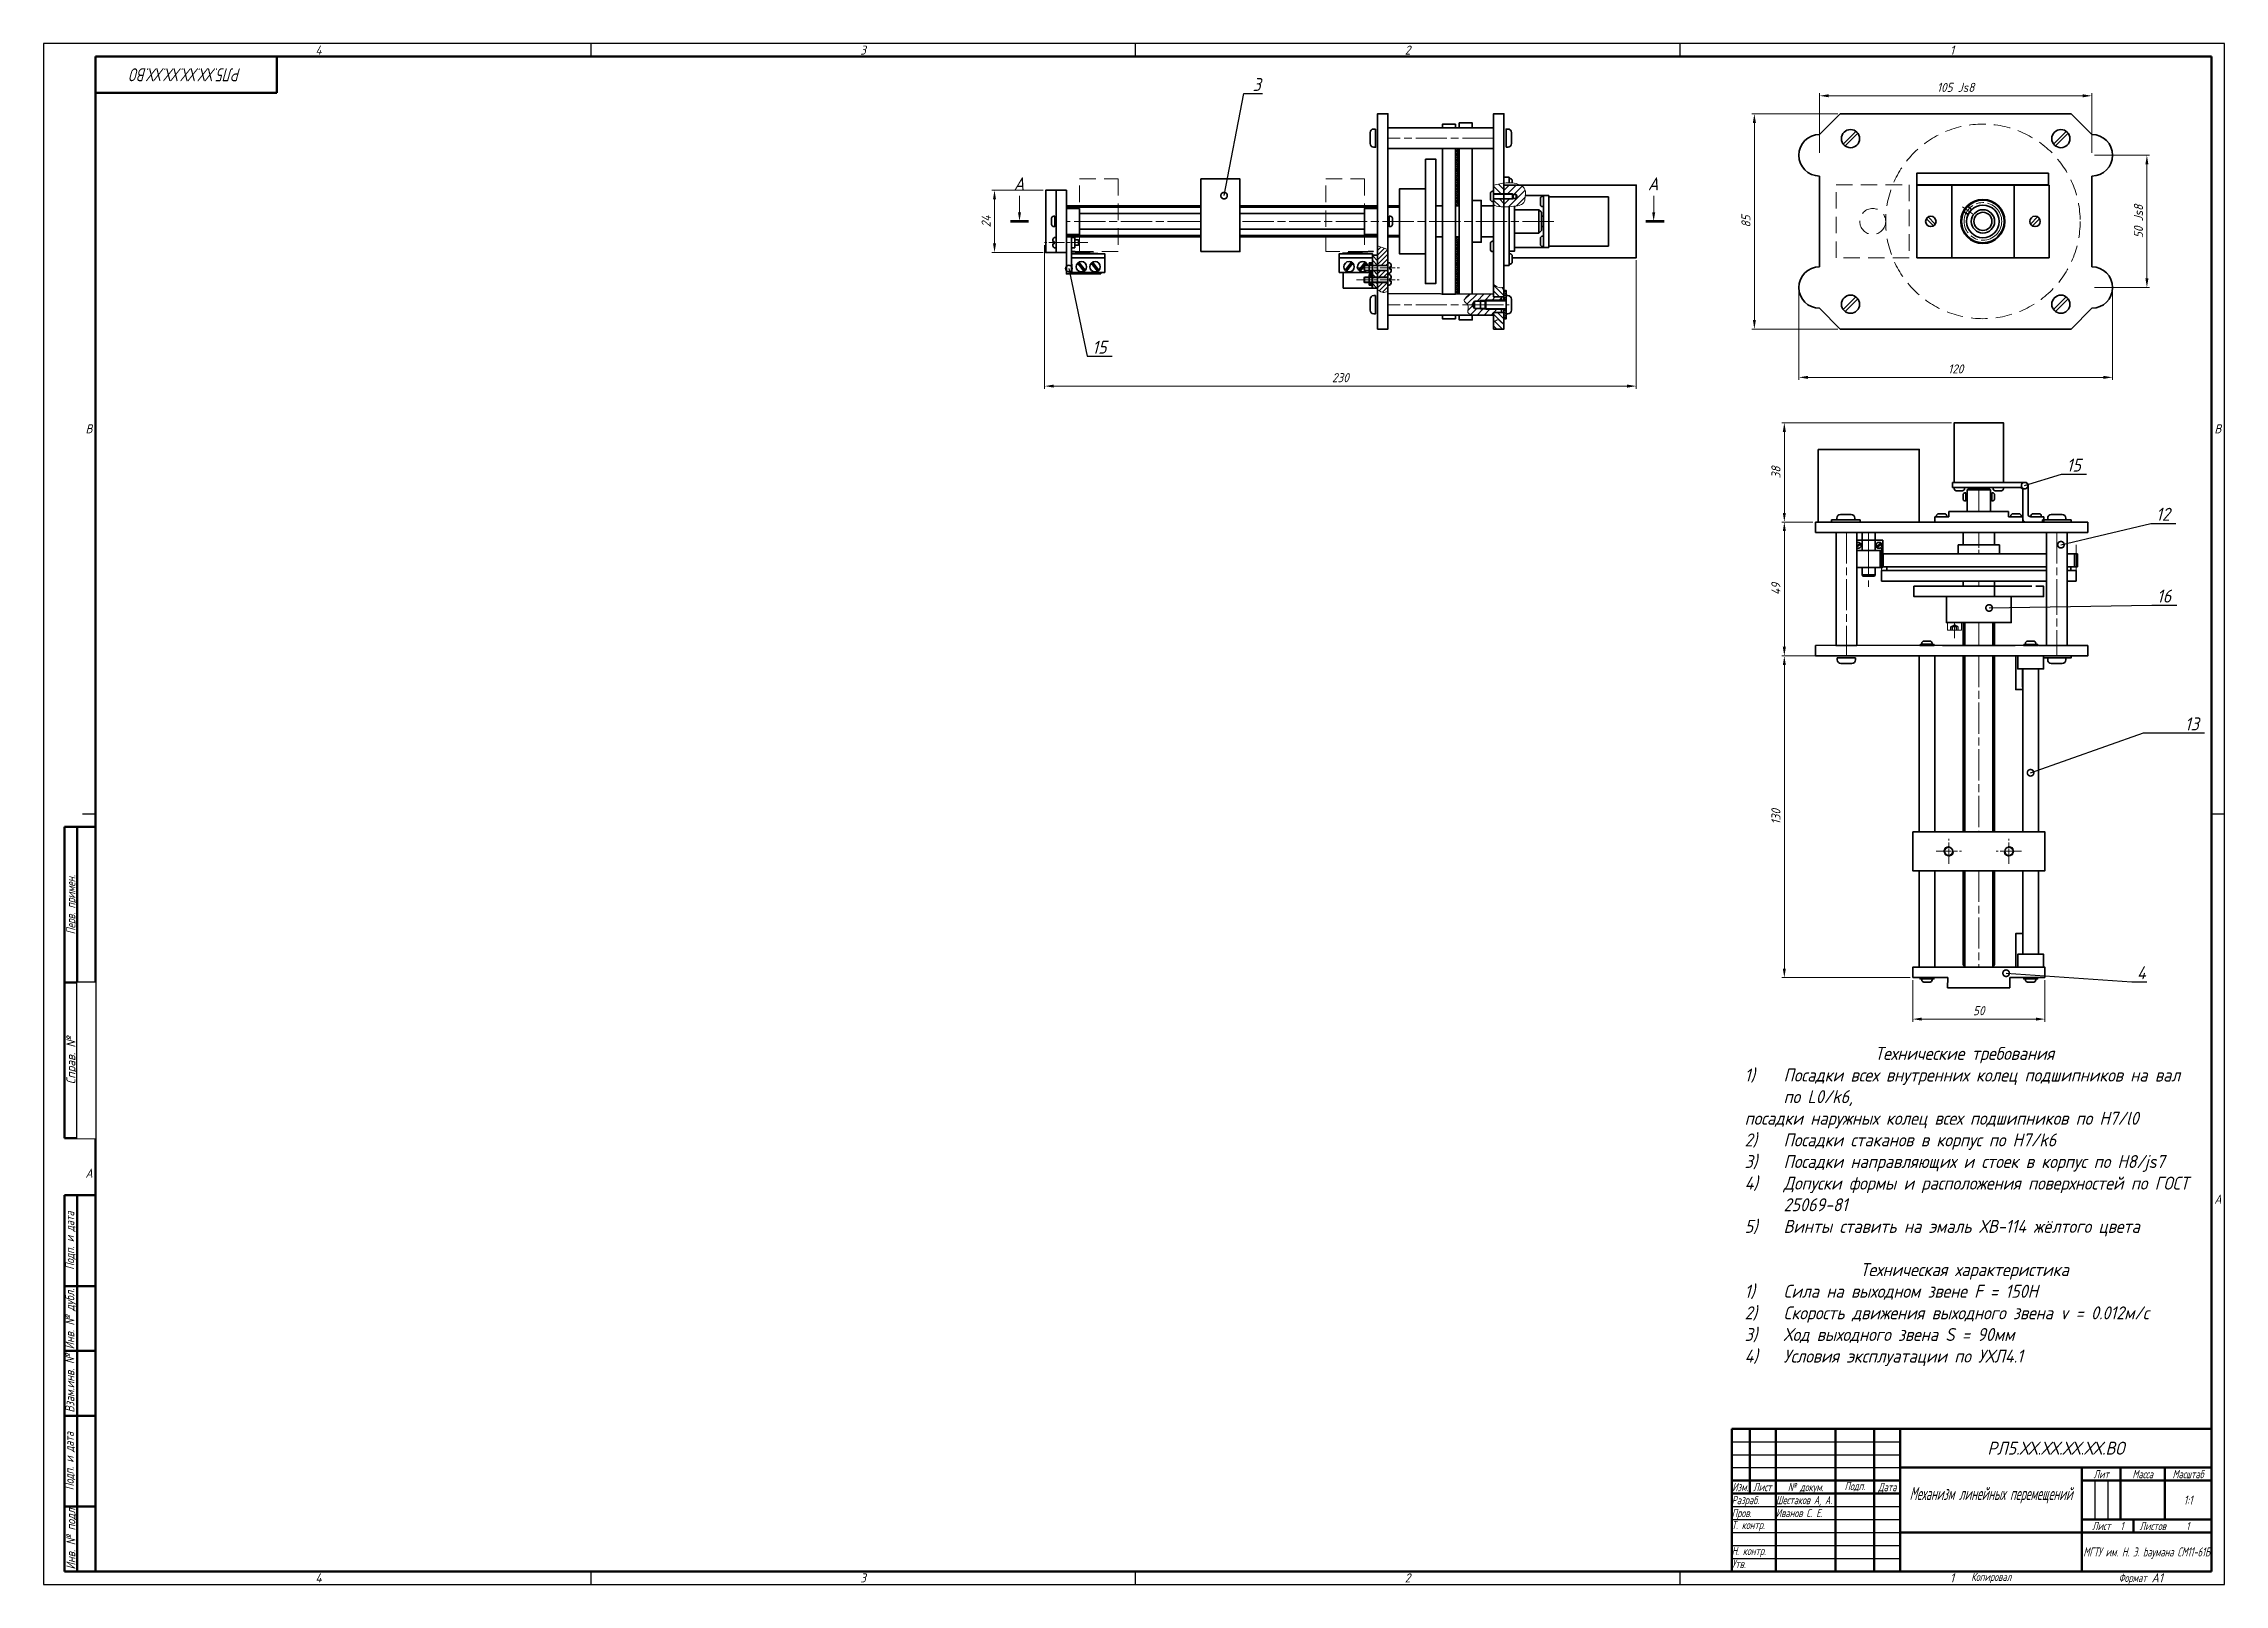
# Model space of a CAD drawing. Header units: millimetres. Extents: x -1043 to 2000, y -675 to 1302.
# Drawn here: x 0 to 841, y 0 to 594 of the extents above; entities that cross this region are included whole.
import ezdxf
from ezdxf import colors
from ezdxf.entities.mleader import LeaderData, LeaderLine
from ezdxf.enums import TextEntityAlignment as Align
from ezdxf.math import Vec2, Vec3

# ---------------------------------------------------------------- set-up
doc = ezdxf.new("R2010")
doc.units = ezdxf.units.MM
doc.set_wipeout_variables(frame=1)
for name, pattern in [('AM_ISO02W050', [7.5, 6, -1.5]), ('AM_ISO02W050x2', [3.75, 3, -0.75]), ('AM_ISO08W050', [18, 12, -1.5, 3, -1.5]), ('AM_ISO08W050x2', [9, 6, -0.75, 1.5, -0.75]), ('HIDDEN', [9.525, 6.35, -3.175])]:
    doc.linetypes.add(name, pattern=pattern)
doc.layers.get('0').update_dxf_attribs({"lineweight": 80})
for name, color, linetype, lineweight in [('AM_0', 7, 'Continuous', 35), ('AM_0N', 7, 'Continuous', 15), ('AM_3N', 6, 'AM_ISO02W050', 25), ('AM_4', 3, 'Continuous', 15), ('AM_5', 3, 'Continuous', 15), ('AM_7', 4, 'AM_ISO08W050', 15), ('AM_8', 1, 'Continuous', 15), ('AM_BOR', 7, 'Continuous', 35), ('окружности', 100, 'HIDDEN', 15), ('основные', 7, 'Continuous', 35), ('оч жирные', 7, 'Continuous', 70), ('тонкие', 2, 'Continuous', 15)]:
    doc.layers.add(name, color=color, linetype=linetype, lineweight=lineweight)
doc.styles.add('ACGOSTTS', font='geniso.shx', dxfattribs={"oblique": 15})
doc.styles.get("Standard").update_dxf_attribs({"font": 'geniso.shx', "oblique": 15})
doc.dimstyles.new('AM_GOST$0', dxfattribs={"dimtxt": 3.5, "dimasz": 3.5, "dimexe": 1, "dimexo": 1, "dimgap": 1.5, "dimtad": 1, "dimtoh": 1, "dimtxsty": 'Standard', "dimcen": 0, "dimclrd": 256, "dimclre": 256, "dimclrt": 2, "dimadec": 0, "dimazin": 2, "dimtp": 0.1, "dimtm": 0.1, "dimtfac": 0.71, "dimtmove": 0, "dimatfit": 3, "dimfxl": 1, "dimtolj": 1, "dimlwd": -1, "dimlwe": -1, "dimarcsym": 1})
pattern_1 = [(45, (259.2033, 72.2215), (-0.8980256, 0.8980256), [])]
pattern_2 = [(45, (259.2033, 72.22152), (-0.21213203, 0.21213203), [])]
pattern_3 = [(45, (327.60573, 2.7999), (-0.3535534, 0.3535534), [])]
pattern_4 = [(45, (327.6057, 2.7999), (-1.3470384, 1.3470384), [])]
pattern_5 = [(135, (327.6057, 2.7999), (-1.122532, -1.122532), [])]

msp = doc.modelspace()

# ---------------------------------------------------------------- texts
at = {"layer": 'основные', "char_height": 5, "attachment_point": 1}
for insert in [(374.11, 542.452), (618.678, 542.452)]:
    msp.add_mtext('А', dxfattribs=dict(at, insert=insert))
at = {"layer": 'основные', "insert": (651, 207.194), "char_height": 5, "attachment_point": 1}
msp.add_mtext_dynamic_manual_height_columns('\\pxqc;Технические требования\\P\\pi-3,l4,q*,t4;1)^IПосадки всех внутренних колец подшипников на вал по L0/k6,^Jпосадки наружных колец всех подшипников по H7/l0\\P2)^IПосадки стаканов в корпус по H7/k6\\P3)^IПосадки направляющих и стоек в корпус по H8/js7\\P4)^IДопуски формы и расположения поверхностей по ГОСТ 25069-81\\P5)^IВинты ставить на эмаль ХВ-114 жёлтого цвета\\P\\pi0,l0,qc,tz;\\PТехническая характеристика\\P\\pi-3,l4,q*,t4;1)^IСила на выходном звене F = 150Н\\P2)^IСкорость движения выходного звена v = 0.012м/с\\P3)^IХод выходного звена S = 90мм\\P4)^IУсловия эксплуатации по УХЛ4.1', width=179.56457, gutter_width=12.5, heights=[0], dxfattribs=at)

# ---------------------------------------------------------------- blocks, each defined once
blk = doc.blocks.new('GOST_A1_LANDSCAPE')
at = {"layer": 'AM_BOR', "color": 1, "lineweight": 25}
for p, q in [((841, 594), (0, 594)), ((0, 594), (0, 0)), ((211, 594), (211, 589)), ((421, 594), (421, 589)), ((631, 594), (631, 589)), ((841, 0), (841, 594)), ((20, 297), (15, 297)), ((841, 297), (836, 297)), ((0, 0), (841, 0)), ((211, 5), (211, 0)), ((421, 5), (421, 0)), ((631, 5), (631, 0))]:
    blk.add_line(p, q, dxfattribs=at)
at = {"layer": 'AM_BOR', "color": 7, "lineweight": 50}
for p, q in [((836, 589), (20, 589)), ((20, 589), (20, 5)), ((836, 5), (836, 589)), ((20, 5), (836, 5))]:
    blk.add_line(p, q, dxfattribs=at)
at = {"layer": 'AM_BOR', "color": 1, "lineweight": 25, "style": 'ACGOSTTS', "oblique": 15}
for s, p in [('4', (106, 591.5)), ('3', (316, 591.5)), ('2', (526, 591.5)), ('1', (736, 591.5)), ('B', (17.5, 445.5)), ('B', (838.5, 445.5)), ('A', (17.5, 158.5)), ('A', (838.5, 148.5)), ('4', (106, 2.5)), ('3', (316, 2.5)), ('2', (526, 2.5)), ('1', (736, 2.5))]:
    blk.add_text(s, height=3.5, dxfattribs=at).set_placement(p, align=Align.MIDDLE_CENTER)
blk = doc.blocks.new('GOST_FORM1')
at = {"layer": 'AM_BOR', "color": 7, "lineweight": 50}
for p, q in [((-185, 0), (-185, 55)), ((-185, 55), (0, 55)), ((-178, 55), (-178, 30)), ((-168, 55), (-168, 0)), ((-145, 55), (-145, 0)), ((-130, 55), (-130, 0)), ((-120, 55), (-120, 0)), ((0, 55), (0, 0)), ((-185, 35), (-120, 35)), ((-120, 40), (0, 40)), ((-50, 40), (-50, 0)), ((-50, 35), (0, 35)), ((-35, 40), (-35, 20)), ((-18, 40), (-18, 20)), ((-185, 30), (-120, 30)), ((-50, 20), (0, 20)), ((-30, 20), (-30, 15)), ((-120, 15), (0, 15)), ((0, 0), (-185, 0))]:
    blk.add_line(p, q, dxfattribs=at)
at = {"layer": 'AM_BOR', "color": 1, "lineweight": 25}
for p, q in [((-185, 50), (-120, 50)), ((-185, 45), (-120, 45)), ((-185, 40), (-120, 40)), ((-45, 35), (-45, 20)), ((-40, 35), (-40, 20)), ((-185, 25), (-120, 25)), ((-185, 20), (-120, 20)), ((-185, 15), (-120, 15)), ((-185, 10), (-120, 10)), ((-185, 5), (-120, 5))]:
    blk.add_line(p, q, dxfattribs=at)
at = {"layer": 'AM_BOR', "color": 1, "lineweight": 25, "style": 'ACGOSTTS', "oblique": 15, "width": 0.8}
for s, p in [('Изм.', (-181.7, 32.5)), ('Лист', (-173.2, 32.5)), ('№ докум.', (-156.5, 32.5)), ('Подп.', (-137.5, 32.9)), ('Дата', (-125, 32.5)), ('Лит', (-42.5, 37.5)), ('Масса', (-26.5, 37.5)), ('Масштаб', (-9, 37.5)), ('Лист', (-42.5, 17.5)), ('Листов', (-22.62, 17.5)), ('Копировал', (-84.92, -2.1))]:
    blk.add_text(s, height=3.17, dxfattribs=at).set_placement(p, align=Align.MIDDLE_CENTER)
for s, p in [('Разраб.', (-185, 27.5)), ('Пров.', (-185, 22.5)), ('Т. контр.', (-185, 17.9)), ('Н. контр.', (-185, 7.9)), ('Утв.', (-185, 2.9))]:
    blk.add_text(s, height=3.17, dxfattribs=at).set_placement(p, align=Align.MIDDLE_LEFT)
blk.add_text('Формат', height=3.17, dxfattribs=at).set_placement((-25, -2.5), align=Align.MIDDLE_RIGHT)
at = {"layer": 'AM_BOR', "color": 2, "lineweight": 25, "style": 'ACGOSTTS', "oblique": 15}
for tag, height, p in [('GEN-TITLE-PARTNO{23}', 5, (-60, 47.5)), ('GEN-TITLE-CMPNY{13}', 3.5, (-25, 7.5))]:
    blk.add_attdef(tag, text='', height=height, dxfattribs=at).set_placement(p, align=Align.MIDDLE_CENTER)
for tag, height, width, p in [('GEN-TITLE-NAME{6.5}', 3.17, 0.8, (-168, 27.5)), ('GEN-TITLE-CHKM{6.5}', 3.17, 0.8, (-168, 22.5)), ('GEN-TITLE-ENG{6.5}', 3.17, 0.8, (-168, 17.5)), ('GEN-TITLE-AUTH{6.5}', 3.17, 0.8, (-168, 12.5)), ('GEN-TITLE-APPD{6.5}', 3.17, 0.8, (-168, 7.5)), ('GEN-TITLE-MAT2{9}', 3.5, 0.9, (-85, 9.25)), ('GEN-TITLE-APPM{6.5}', 3.17, 0.8, (-168, 2.5)), ('GEN-TITLE-MAT3{9}', 3.5, 0.9, (-85, 4.37))]:
    blk.add_attdef(tag, text='', height=height, dxfattribs=dict(at, width=width)).set_placement(p, align=Align.MIDDLE_LEFT)
at = {"layer": 'AM_BOR', "color": 2, "lineweight": 25, "style": 'ACGOSTTS', "oblique": 15, "width": 0.8}
for tag, height, p in [('GEN-TITLE-DES1{13}', 5, (-85, 30)), ('GEN-TITLE-LIT1{1}', 3.5, (-47.9, 27.5)), ('GEN-TITLE-LIT2{1.1}', 3.5, (-42.9, 27.5)), ('GEN-TITLE-LIT3{1.1}', 3.5, (-37.9, 27.5)), ('GEN-TITLE-WT{4}', 3.5, (-27, 27.5)), ('GEN-TITLE-SCA{6}', 3.5, (-9, 27.5)), ('GEN-TITLE-DES2{21}', 3.17, (-85, 19.5)), ('GEN-TITLE-SHEET{2.2}', 3.17, (-34.5, 17.5)), ('GEN-TITLE-NUMSHTS{5}', 3.17, (-9.12, 17.5))]:
    blk.add_attdef(tag, text='', height=height, dxfattribs=at).set_placement(p, align=Align.MIDDLE_CENTER)
at = {"layer": 'AM_BOR', "color": 1, "lineweight": 25, "style": 'ACGOSTTS', "oblique": 15, "width": 0.8}
blk.add_attdef('GEN-TITLE-AUTHT{5}', text='', height=3.17, dxfattribs=at).set_placement((-185, 12.9), align=Align.MIDDLE_LEFT)
at = {"layer": 'AM_BOR', "color": 2, "lineweight": 25, "style": 'ACGOSTTS', "oblique": 15, "width": 0.9}
blk.add_attdef('GEN-TITLE-MAT1{9}', text='', height=3.5, dxfattribs=at).set_placement((-86.5, 7.5), align=Align.MIDDLE_RIGHT)
at = {"layer": 'AM_BOR', "color": 2, "lineweight": 25, "style": 'ACGOSTTS', "oblique": 15}
blk.add_attdef('GEN-TITLE-SIZ{15.7}', text='', height=3.5, dxfattribs=at).set_placement((-23.1, -2.5), align=Align.MIDDLE_LEFT)
blk = doc.blocks.new('GOST_EXT12')
at = {"layer": 'AM_BOR', "color": 7, "lineweight": 50, "ltscale": 0.3}
for p, q in [((0, 287), (-12, 287)), ((-12, 287), (-12, 167)), ((-7, 167), (-7, 287)), ((0, 167), (0, 287)), ((-12, 227), (0, 227)), ((-12, 167), (0, 167))]:
    blk.add_line(p, q, dxfattribs=at)
at = {"layer": 'AM_BOR', "color": 7, "lineweight": 50}
for p, q in [((0, 145), (-12, 145)), ((-12, 145), (-12, 110)), ((-12, 0), (-12, 145)), ((-7, 0), (-7, 145)), ((0, 145), (0, 0)), ((0, 110), (-12, 110)), ((-12, 110), (-12, 85)), ((0, 85), (-12, 85)), ((-12, 85), (-12, 60)), ((0, 60), (-12, 60)), ((-12, 60), (-12, 25)), ((0, 25), (-12, 25)), ((-12, 25), (-12, 0)), ((0, 0), (-12, 0))]:
    blk.add_line(p, q, dxfattribs=at)
at = {"layer": 'AM_BOR', "color": 1, "lineweight": 25, "style": 'ACGOSTTS', "oblique": 15}
for s, width, p in [('Перв. примен.', 0.821392, (-9.5, 257)), ('Подп. и дата', 0.842977, (-9.95, 127.5)), ('Инв. № дубл.', 0.891828, (-9.9, 97.31)), ('Взам.инв. №', 0.899981, (-9.9, 72.5)), ('Подп. и дата', 0.842977, (-10.13, 42.5)), ('Инв. № подл', 0.910904, (-9.5, 12.5))]:
    blk.add_text(s, height=3.5, rotation=90, dxfattribs=dict(at, width=width)).set_placement(p, align=Align.MIDDLE_CENTER)
blk.add_text('Справ. №', height=3.5, rotation=90, dxfattribs=at).set_placement((-9.5, 197), align=Align.MIDDLE_CENTER)
at = {"layer": 'AM_BOR', "color": 2, "lineweight": 25, "style": 'ACGOSTTS', "oblique": 15, "width": 0.8}
for tag, p in [('GEN-TITLE-FREF{16}', (-3.5, 257)), ('GEN-TITLE-RPARTNO{16}', (-3.5, 197)), ('GEN-TITLE-SDT2{10}', (-3.5, 127.5)), ('GEN-TITLE-CSTKN{7}', (-3.5, 97.5)), ('GEN-TITLE-RSTKN{7}', (-3.5, 72.5)), ('GEN-TITLE-SDT1{10}', (-3.5, 42.5)), ('GEN-TITLE-STKN{7}', (-3.5, 12.5))]:
    blk.add_attdef(tag, text='', height=3.17, rotation=90, dxfattribs=at).set_placement(p, align=Align.MIDDLE_CENTER)
blk.add_wipeout([(-7, 227), (-7, 167), (0, 167), (0, 227)])
blk = doc.blocks.new('GOST_EXT3_L')
at = {"layer": 'AM_BOR', "color": 7, "lineweight": 50}
for p, q in [((0, 0), (70, 0)), ((0, -14), (0, 0)), ((70, 0), (70, -14)), ((70, -14), (0, -14))]:
    blk.add_line(p, q, dxfattribs=at)
at = {"layer": 'AM_BOR', "color": 2, "lineweight": 25, "style": 'ACGOSTTS', "oblique": 15, "width": 0.8}
blk.add_attdef('GEN-TITLE-PARTNO{11.7}', text='', height=5, rotation=180, dxfattribs=at).set_placement((35, -7), align=Align.MIDDLE_CENTER)
blk = doc.blocks.new('*D26')
at = {"layer": 'AM_5', "linetype": 'ByBlock', "transparency": 16777216}
for p, q in [((676.88, 498.96), (676.88, 464.33)), ((797.88, 498.96), (797.88, 464.33)), ((680.38, 465.33), (794.38, 465.33))]:
    blk.add_line(p, q, dxfattribs=at)
at = {"layer": 'AM_5', "transparency": 16777216}
for points in [[(680.38, 465.91), (680.38, 464.75), (676.88, 465.33)], [(794.38, 465.91), (794.38, 464.75), (797.88, 465.33)]]:
    blk.add_solid(points, dxfattribs=at)
at = {"layer": 'Defpoints', "color": 0, "transparency": 16777216}
for p in [(676.88, 499.96), (797.88, 499.96), (797.88, 465.33)]:
    blk.add_point(p, dxfattribs=at)
at = {"layer": 'AM_5', "color": 2, "transparency": 16777216, "insert": (737.38, 468.58), "char_height": 3.5, "attachment_point": 5}
blk.add_mtext('\\A1;120', dxfattribs=at)
blk = doc.blocks.new('*D27')
at = {"layer": 'AM_5', "linetype": 'ByBlock', "transparency": 16777216}
for p, q in [((691.88, 566.96), (658.74, 566.96)), ((659.74, 487.46), (659.74, 563.46)), ((691.88, 483.96), (658.74, 483.96))]:
    blk.add_line(p, q, dxfattribs=at)
at = {"layer": 'AM_5', "transparency": 16777216}
for points in [[(659.16, 563.46), (660.33, 563.46), (659.74, 566.96)], [(659.16, 487.46), (660.33, 487.46), (659.74, 483.96)]]:
    blk.add_solid(points, dxfattribs=at)
at = {"layer": 'Defpoints', "color": 0, "transparency": 16777216}
for p in [(659.74, 566.96), (692.88, 566.96), (692.88, 483.96)]:
    blk.add_point(p, dxfattribs=at)
at = {"layer": 'AM_5', "color": 2, "transparency": 16777216, "insert": (656.49, 525.46), "char_height": 3.5, "attachment_point": 5, "rotation": 90}
blk.add_mtext('\\A1;85', dxfattribs=at)
blk = doc.blocks.new('*D34')
at = {"layer": 'AM_5', "linetype": 'ByBlock', "transparency": 16777216}
for p, q in [((684.88, 551.96), (684.88, 574.89)), ((688.38, 573.89), (786.38, 573.89)), ((789.88, 551.96), (789.88, 574.89))]:
    blk.add_line(p, q, dxfattribs=at)
at = {"layer": 'AM_5', "transparency": 16777216}
for points in [[(688.38, 574.47), (688.38, 573.31), (684.88, 573.89)], [(786.38, 574.47), (786.38, 573.31), (789.88, 573.89)]]:
    blk.add_solid(points, dxfattribs=at)
at = {"layer": 'Defpoints', "color": 0, "transparency": 16777216}
for p in [(789.88, 573.89), (684.88, 550.96), (789.88, 550.96)]:
    blk.add_point(p, dxfattribs=at)
at = {"layer": 'AM_5', "color": 2, "transparency": 16777216, "insert": (737.38, 577.14), "char_height": 3.5, "attachment_point": 5}
blk.add_mtext('\\A1;105 Js8', dxfattribs=at)
blk = doc.blocks.new('*D35')
at = {"layer": 'AM_5', "linetype": 'ByBlock', "transparency": 16777216}
for p, q in [((790.88, 550.96), (812.12, 550.96)), ((811.12, 547.46), (811.12, 503.46)), ((790.88, 499.96), (812.12, 499.96))]:
    blk.add_line(p, q, dxfattribs=at)
at = {"layer": 'AM_5', "transparency": 16777216}
for points in [[(810.54, 547.46), (811.7, 547.46), (811.12, 550.96)], [(810.54, 503.46), (811.7, 503.46), (811.12, 499.96)]]:
    blk.add_solid(points, dxfattribs=at)
at = {"layer": 'Defpoints', "color": 0, "transparency": 16777216}
for p in [(789.88, 550.96), (789.88, 499.96), (811.12, 499.96)]:
    blk.add_point(p, dxfattribs=at)
at = {"layer": 'AM_5', "color": 2, "transparency": 16777216, "insert": (807.87, 525.46), "char_height": 3.5, "attachment_point": 5, "rotation": 90}
blk.add_mtext('\\A1;50 Js8', dxfattribs=at)
blk = doc.blocks.new('*D61')
at = {"layer": 'AM_5', "linetype": 'ByBlock', "transparency": 16777216}
for p, q in [((386.02, 516.27), (386.02, 460.96)), ((614.18, 510.46), (614.18, 460.96)), ((610.68, 461.96), (389.52, 461.96))]:
    blk.add_line(p, q, dxfattribs=at)
at = {"layer": 'AM_5', "transparency": 16777216}
for points in [[(389.52, 462.55), (389.52, 461.38), (386.02, 461.96)], [(610.68, 462.55), (610.68, 461.38), (614.18, 461.96)]]:
    blk.add_solid(points, dxfattribs=at)
at = {"layer": 'Defpoints', "color": 0, "transparency": 16777216}
for p in [(386.02, 517.27), (614.18, 511.46), (386.02, 461.96)]:
    blk.add_point(p, dxfattribs=at)
at = {"layer": 'AM_5', "color": 2, "transparency": 16777216, "insert": (500.1, 465.21), "char_height": 3.5, "attachment_point": 5}
blk.add_mtext('\\A1;230', dxfattribs=at)
blk = doc.blocks.new('*D73')
at = {"layer": 'AM_5', "linetype": 'ByBlock', "transparency": 16777216}
for p, q in [((385.45, 537.47), (365.71, 537.47)), ((366.71, 533.97), (366.71, 516.96)), ((385.45, 513.46), (365.71, 513.46))]:
    blk.add_line(p, q, dxfattribs=at)
at = {"layer": 'AM_5', "transparency": 16777216}
for points in [[(366.13, 533.97), (367.29, 533.97), (366.71, 537.47)], [(366.13, 516.96), (367.29, 516.96), (366.71, 513.46)]]:
    blk.add_solid(points, dxfattribs=at)
at = {"layer": 'Defpoints', "color": 0, "transparency": 16777216}
for p in [(386.45, 537.47), (366.71, 513.46), (386.45, 513.46)]:
    blk.add_point(p, dxfattribs=at)
at = {"layer": 'AM_5', "color": 2, "transparency": 16777216, "insert": (363.46, 525.46), "char_height": 3.5, "attachment_point": 5, "rotation": 90}
blk.add_mtext('\\A1;24', dxfattribs=at)
blk = doc.blocks.new('*D91')
at = {"layer": 'AM_5', "linetype": 'ByBlock', "transparency": 16777216}
for p, q in [((720.79, 232.92), (720.79, 216.92)), ((771.79, 232.92), (771.79, 216.92)), ((768.29, 217.92), (724.29, 217.92))]:
    blk.add_line(p, q, dxfattribs=at)
at = {"layer": 'AM_5', "transparency": 16777216}
for points in [[(724.29, 218.51), (724.29, 217.34), (720.79, 217.92)], [(768.29, 218.51), (768.29, 217.34), (771.79, 217.92)]]:
    blk.add_solid(points, dxfattribs=at)
at = {"layer": 'Defpoints', "color": 0, "transparency": 16777216}
for p in [(720.79, 233.92), (771.79, 233.92), (720.79, 217.92)]:
    blk.add_point(p, dxfattribs=at)
at = {"layer": 'AM_5', "color": 2, "transparency": 16777216, "insert": (746.29, 221.17), "char_height": 3.5, "attachment_point": 5}
blk.add_mtext('\\A1;50', dxfattribs=at)
blk = doc.blocks.new('*D92')
at = {"layer": 'AM_5', "linetype": 'ByBlock', "transparency": 16777216}
for p, q in [((682.3, 409.56), (670.3, 409.56)), ((671.3, 406.06), (671.3, 361.45)), ((682.3, 357.95), (670.3, 357.95))]:
    blk.add_line(p, q, dxfattribs=at)
at = {"layer": 'AM_5', "transparency": 16777216}
for points in [[(670.71, 406.06), (671.88, 406.06), (671.3, 409.56)], [(670.71, 361.45), (671.88, 361.45), (671.3, 357.95)]]:
    blk.add_solid(points, dxfattribs=at)
at = {"layer": 'Defpoints', "color": 0, "transparency": 16777216}
for p in [(683.3, 409.56), (671.3, 357.95), (683.3, 357.95)]:
    blk.add_point(p, dxfattribs=at)
at = {"layer": 'AM_5', "color": 2, "transparency": 16777216, "insert": (668.05, 383.76), "char_height": 3.5, "attachment_point": 5, "rotation": 90}
blk.add_mtext('\\A1;49', dxfattribs=at)
blk = doc.blocks.new('*D93')
at = {"layer": 'AM_5', "linetype": 'ByBlock', "transparency": 16777216}
for p, q in [((719.79, 357.95), (670.3, 357.95)), ((671.3, 237.42), (671.3, 354.45)), ((719.79, 233.92), (670.3, 233.92))]:
    blk.add_line(p, q, dxfattribs=at)
at = {"layer": 'AM_5', "transparency": 16777216}
for points in [[(670.71, 354.45), (671.88, 354.45), (671.3, 357.95)], [(670.71, 237.42), (671.88, 237.42), (671.3, 233.92)]]:
    blk.add_solid(points, dxfattribs=at)
at = {"layer": 'Defpoints', "color": 0, "transparency": 16777216}
for p in [(671.3, 357.95), (720.79, 357.95), (720.79, 233.92)]:
    blk.add_point(p, dxfattribs=at)
at = {"layer": 'AM_5', "color": 2, "transparency": 16777216, "insert": (668.05, 295.94), "char_height": 3.5, "attachment_point": 5, "rotation": 90}
blk.add_mtext('\\A1;130', dxfattribs=at)
blk = doc.blocks.new('_DotSmall')
at = {"color": 0, "linetype": 'ByBlock', "const_width": 0.5}
blk.add_lwpolyline([(-0.0625, 0, 1), (0.0625, 0, 1)], format="xyb", close=True, dxfattribs=at)
blk = doc.blocks.new('*D107')
at = {"layer": 'AM_4', "linetype": 'ByBlock', "transparency": 16777216}
for p, q in [((735.8, 447.82), (670.3, 447.82)), ((671.3, 413.06), (671.3, 444.32)), ((682.3, 409.56), (670.3, 409.56))]:
    blk.add_line(p, q, dxfattribs=at)
at = {"layer": 'AM_4', "transparency": 16777216}
for points in [[(670.71, 444.32), (671.88, 444.32), (671.3, 447.82)], [(670.71, 413.06), (671.88, 413.06), (671.3, 409.56)]]:
    blk.add_solid(points, dxfattribs=at)
at = {"layer": 'Defpoints', "color": 0, "transparency": 16777216}
for p in [(671.3, 447.82), (736.8, 447.82), (683.3, 409.56)]:
    blk.add_point(p, dxfattribs=at)
at = {"layer": 'AM_4', "color": 2, "transparency": 16777216, "insert": (668.05, 428.69), "char_height": 3.5, "attachment_point": 5, "rotation": 90}
blk.add_mtext('\\A1;38', dxfattribs=at)

# ---------------------------------------------------------------- dimensions: what is measured, and where the dimension line sits
at = {"layer": 'AM_4'}
dim = msp.add_linear_dim(base=(671.296, 447.817), p1=(683.296, 409.563), p2=(736.796, 447.817), angle=90, text='38', dimstyle='AM_GOST$0', dxfattribs=at)
dim.commit()
dim.dimension.update_dxf_attribs({"geometry": '*D107', "text_midpoint": (668.046, 428.69)})
at = {"layer": 'AM_5'}
for base, p1, p2, text, override, picture, middle in [((789.88, 573.889), (684.88, 550.963), (789.88, 550.963), '<> Js8', {"dimpost": '', "dimtp": 0.1, "dimtm": 0.1, "dimtdec": 3, "dimtzin": 8}, '*D34', (737.38, 577.139)), ((386.016, 461.963), (614.176, 511.463), (386.016, 517.268), '230', {"dimpost": ''}, '*D61', (500.096, 465.214)), ((797.88, 465.33), (676.88, 499.963), (797.88, 499.963), '120', {"dimpost": '', "dimtp": 0.1, "dimtm": 0.1, "dimtdec": 3, "dimtzin": 8}, '*D26', (737.38, 468.58)), ((720.788, 217.922), (771.788, 233.922), (720.788, 233.922), '50', {"dimpost": ''}, '*D91', (746.288, 221.172))]:
    dim = msp.add_linear_dim(base=base, p1=p1, p2=p2, text=text, dimstyle='AM_GOST$0', override=override, dxfattribs=at)
    dim.commit()
    dim.dimension.update_dxf_attribs({"geometry": picture, "text_midpoint": middle})
for base, p1, p2, text, picture, middle in [((659.745, 566.963), (692.88, 483.963), (692.88, 566.963), '85', '*D27', (656.495, 525.463)), ((366.71, 513.46), (386.447, 537.466), (386.447, 513.46), '24', '*D73', (363.46, 525.463))]:
    dim = msp.add_linear_dim(base=base, p1=p1, p2=p2, angle=90, text=text, dimstyle='AM_GOST$0', override={"dimpost": ''}, dxfattribs=at)
    dim.commit()
    dim.dimension.update_dxf_attribs({"geometry": picture, "text_midpoint": middle})
dim = msp.add_linear_dim(base=(811.121, 499.963), p1=(789.88, 550.963), p2=(789.88, 499.963), angle=90, text='50 Js8', dimstyle='AM_GOST$0', dxfattribs=at)
dim.commit()
dim.dimension.update_dxf_attribs({"geometry": '*D35', "text_midpoint": (811.121, 525.463), "dimtype": 160})
for p1, p2, distance, text, picture, middle in [((683.296, 409.563), (683.296, 357.954), -12, '49', '*D92', (668.046, 383.759)), ((720.788, 233.922), (720.788, 357.954), 49.492, '130', '*D93', (668.046, 295.938))]:
    dim = msp.add_aligned_dim(p1=p1, p2=p2, distance=distance, text=text, dimstyle='AM_GOST$0', override={"dimpost": ''}, dxfattribs=at)
    dim.commit()
    dim.dimension.update_dxf_attribs({"geometry": picture, "text_midpoint": middle})

# ---------------------------------------------------------------- hatches: boundary and pattern name
at = {"layer": 'AM_8'}
h = msp.add_hatch(dxfattribs=at)
h.set_pattern_fill('_U', color=256, scale=0.61, angle=45, style=0, double=1, pattern_type=0)
h.set_pattern_definition([(45, (263.2033, 74.26044), (-0.43133514, 0.43133514), []), (135, (263.2033, 74.26044), (-0.43133514, -0.43133514), [])])
h.paths.add_polyline_path([(544.426, 553.578), (544.426, 531.463), (545.922, 531.463), (545.922, 519.463), (544.426, 519.463), (544.426, 497.349), (545.926, 497.349), (545.926, 553.578)])
h = msp.add_hatch(dxfattribs=at)
h.set_pattern_fill('ANSI31', color=256, scale=0.6, angle=90, style=0)
h.set_pattern_definition([(135, (327.6057, 2.7999), (-1.3470384, -1.3470384), [])])
h.paths.add_polyline_path([(563.176, 540.213), (562.684, 540.159), (561.057, 539.875), (559.176, 539.443), (559.176, 536.11), (563.176, 536.11)])
h.paths.add_polyline_path([(563.176, 534.11), (559.176, 534.11), (559.176, 531.939), (559.658, 531.628), (560.334, 531.397), (561.161, 531.236), (562.098, 531.138), (563.103, 531.093), (563.176, 531.093)])
h = msp.add_hatch(dxfattribs=at)
h.set_pattern_fill('ANSI31', color=256, scale=0.6, style=0)
h.set_pattern_definition(pattern_4)
h.paths.add_polyline_path([(571.383, 537.394), (571.284, 537.712), (571.139, 538.019), (570.945, 538.314), (570.697, 538.596), (570.392, 538.867), (570.028, 539.124), (569.6, 539.369), (569.4, 539.463), (563.176, 539.463), (563.176, 536.11), (566.449, 536.11), (566.676, 535.893), (567.876, 535.893), (568.328, 535.11), (567.876, 534.326), (566.676, 534.326), (566.449, 534.11), (563.176, 534.11), (563.176, 531.093), (564.134, 531.093), (565.148, 531.129), (566.104, 531.192), (566.967, 531.275), (567.734, 531.378), (568.41, 531.5), (568.999, 531.643), (569.506, 531.808), (569.935, 531.996), (570.292, 532.207), (570.58, 532.443), (570.805, 532.702), (570.975, 532.984), (571.099, 533.285), (571.186, 533.603), (571.246, 533.933), (571.286, 534.274), (571.317, 534.623), (571.347, 534.975), (571.382, 535.33), (571.419, 535.684), (571.45, 536.036), (571.469, 536.385), (571.469, 536.729), (571.442, 537.066)])
h = msp.add_hatch(dxfattribs=at)
h.set_pattern_fill('ANSI31', color=256, scale=0.4, style=0)
h.set_pattern_definition(pattern_1)
h.paths.add_polyline_path([(518.447, 514.645), (517.688, 514.908), (516.707, 515.114), (515.857, 515.472), (515.021, 515.736), (514.447, 515.869), (514.447, 508.499), (518.447, 508.499)])
h.paths.add_polyline_path([(517.799, 498.26), (518.447, 498.618), (518.447, 500.175), (518.447, 501.908), (514.447, 501.908), (514.447, 500.944), (514.447, 499.78), (514.447, 499.354), (514.664, 498.983), (516.533, 498.064)])
h = msp.add_hatch(dxfattribs=at)
h.set_pattern_fill('_U', color=256, scale=0.3, angle=45, style=0, pattern_type=0)
h.set_pattern_definition(pattern_2)
h.paths.add_polyline_path([(511.247, 508.499), (512.447, 508.499), (512.447, 509.499), (511.247, 509.499)])
h = msp.add_hatch(dxfattribs=at)
h.set_pattern_fill('_U', color=256, scale=0.3, angle=45, style=0, pattern_type=0)
h.set_pattern_definition(pattern_2)
h.paths.add_polyline_path([(512.447, 505.765), (512.447, 506.499), (511.247, 506.499), (511.247, 505.499), (512.447, 505.499)])
h = msp.add_hatch(dxfattribs=at)
h.set_pattern_fill('_U', color=256, scale=0.3, angle=45, style=0, pattern_type=0)
h.set_pattern_definition(pattern_2)
h.paths.add_polyline_path([(511.247, 504.944), (511.247, 503.908), (512.447, 503.908), (512.447, 504.944)])
h = msp.add_hatch(dxfattribs=at)
h.set_pattern_fill('ANSI31', color=256, scale=0.4, angle=90, style=0)
h.set_pattern_definition([(135, (259.2033, 72.2215), (-0.8980256, -0.8980256), [])])
h.paths.add_polyline_path([(514.447, 512.47), (512.447, 512.47), (512.447, 508.499), (514.447, 508.499)])
h.paths.add_polyline_path([(514.447, 506.499), (512.447, 506.499), (512.447, 503.908), (514.447, 503.908)])
h.paths.add_polyline_path([(512.447, 499.78), (514.447, 499.78), (514.447, 501.908), (512.447, 501.908), (512.447, 500.944)])
h = msp.add_hatch(dxfattribs=at)
h.set_pattern_fill('ANSI31', color=256, scale=0.4, style=0)
h.set_pattern_definition(pattern_1)
h.paths.add_polyline_path([(518.447, 504.944), (518.447, 506.499), (514.447, 506.499), (514.447, 503.908), (518.447, 503.908)])
h = msp.add_hatch(dxfattribs=at)
h.set_pattern_fill('_U', color=256, scale=0.3, angle=45, style=0, pattern_type=0)
h.set_pattern_definition(pattern_2)
h.paths.add_polyline_path([(511.247, 500.944), (512.447, 500.944), (512.447, 501.908), (511.247, 501.908)])
h = msp.add_hatch(dxfattribs=at)
h.set_pattern_fill('ANSI31', color=256, scale=0.6, style=0)
h.set_pattern_definition(pattern_4)
edge = h.paths.add_edge_path()
edge.add_line((562.176, 496.349), (559.176, 496.349))
edge.add_line((559.176, 496.349), (559.176, 497.349))
edge.add_line((559.176, 497.349), (549.936, 497.414))
edge.add_spline(control_points=[(549.936, 497.414), (548.691, 496.373), (546.819, 494.807), (548.947, 493.849), (549.23, 493.349)], knot_values=[0, 0, 0, 0, 3.4667411, 5.2138903, 5.2138903, 5.2138903, 5.2138903], degree=3, periodic=0)
edge.add_line((549.23, 493.349), (550.953, 493.349))
edge.add_line((550.953, 493.349), (551.776, 494.774))
edge.add_line((551.776, 494.774), (553.576, 494.774))
edge.add_line((553.576, 494.774), (554.176, 495.099))
edge.add_line((554.176, 495.099), (562.176, 495.099))
edge.add_line((562.176, 495.099), (562.176, 496.349))
edge = h.paths.add_edge_path()
edge.add_line((562.176, 491.599), (556.216, 491.599))
edge.add_line((556.216, 491.599), (554.176, 491.599))
edge.add_line((554.176, 491.599), (553.576, 491.924))
edge.add_line((553.576, 491.924), (551.776, 491.924))
edge.add_line((551.776, 491.924), (550.953, 493.349))
edge.add_line((550.953, 493.349), (549.23, 493.349))
edge.add_spline(control_points=[(549.23, 493.349), (549.712, 492.497), (548.25, 489.87), (550.619, 489.517), (551.75, 489.349)], knot_values=[5.2138903, 5.2138903, 5.2138903, 5.2138903, 8.1895192, 10.9098806, 10.9098806, 10.9098806, 10.9098806], degree=3, periodic=0)
edge.add_line((551.75, 489.349), (559.176, 489.349))
edge.add_line((559.176, 489.349), (559.176, 490.349))
edge.add_line((559.176, 490.349), (562.176, 490.349))
edge.add_line((562.176, 490.349), (562.176, 491.599))
h = msp.add_hatch(dxfattribs=at)
h.set_pattern_fill('ANSI31', color=256, scale=0.5, angle=90, style=0)
h.set_pattern_definition(pattern_5)
edge = h.paths.add_edge_path()
edge.add_spline(control_points=[(563.176, 500.064), (562.59, 499.963), (561.138, 499.714), (559.909, 500.577), (559.176, 501.092)], knot_values=[0, 0, 0, 0, 1.7258996, 4.2776179, 4.2776179, 4.2776179, 4.2776179], degree=3, periodic=0)
edge.add_line((559.176, 501.092), (559.176, 496.349))
edge.add_line((559.176, 496.349), (562.176, 496.349))
edge.add_line((562.176, 496.349), (563.176, 496.349))
edge.add_line((563.176, 496.349), (563.176, 500.064))
edge = h.paths.add_edge_path()
edge.add_line((559.176, 483.963), (563.176, 483.963))
edge.add_line((563.176, 483.963), (563.176, 486.456))
edge.add_spline(control_points=[(563.176, 486.456), (562.865, 486.401), (562.065, 486.261), (561.24, 488.182), (559.974, 487.161), (559.176, 486.517)], knot_values=[0, 0, 0, 0, 0.8745598, 2.2433555, 4.5836616, 4.5836616, 4.5836616, 4.5836616], degree=3, periodic=0)
edge.add_line((559.176, 486.517), (559.176, 483.963))
edge = h.paths.add_edge_path()
edge.add_spline(control_points=[(559.176, 486.517), (559.974, 487.161), (561.24, 488.182), (562.065, 486.261), (562.865, 486.401), (563.176, 486.456)], knot_values=[0, 0, 0, 0, 2.3403061, 3.7091018, 4.5836616, 4.5836616, 4.5836616, 4.5836616], degree=3, periodic=0)
edge.add_line((563.176, 486.456), (563.176, 490.349))
edge.add_line((563.176, 490.349), (562.176, 490.349))
edge.add_line((562.176, 490.349), (559.176, 490.349))
edge.add_line((559.176, 490.349), (559.176, 489.349))
edge.add_line((559.176, 489.349), (559.176, 486.517))
h = msp.add_hatch(dxfattribs=at)
h.set_pattern_fill('_U', color=256, scale=0.5, angle=45, style=0, pattern_type=0)
h.set_pattern_definition(pattern_3)
h.paths.add_polyline_path([(563.176, 498.849), (563.176, 495.463), (563.976, 495.463), (563.976, 498.849)])
h = msp.add_hatch(dxfattribs=at)
h.set_pattern_fill('ANSI31', color=256, scale=0.5, angle=90, style=0)
h.set_pattern_definition(pattern_5)
edge = h.paths.add_edge_path()
edge.add_line((559.176, 490.349), (559.176, 489.349))
edge.add_line((559.176, 489.349), (559.176, 486.517))
edge.add_spline(control_points=[(559.176, 486.517), (559.974, 487.161), (561.24, 488.182), (562.065, 486.261), (562.865, 486.401), (563.176, 486.456)], knot_values=[0, 0, 0, 0, 2.3403061, 3.7091018, 4.5836616, 4.5836616, 4.5836616, 4.5836616], degree=3, periodic=0)
edge.add_line((563.176, 486.456), (563.176, 490.349))
edge.add_line((563.176, 490.349), (562.176, 490.349))
edge.add_line((562.176, 490.349), (559.176, 490.349))
h = msp.add_hatch(dxfattribs=at)
h.set_pattern_fill('_U', color=256, scale=0.5, angle=45, style=0, pattern_type=0)
h.set_pattern_definition(pattern_3)
h.paths.add_polyline_path([(563.976, 487.849), (563.976, 491.234), (563.176, 491.234), (563.176, 487.849)])
at = {"layer": 'основные'}
h = msp.add_hatch(dxfattribs=at)
h.set_pattern_fill('AR-CONC', color=256, style=0)
h.paths.add_polyline_path([(248.6, 182.75), (221.1, 182.75), (221.1, 181.254), (248.6, 181.254)])
h.paths.add_polyline_path([(292.1, 182.75), (264.6, 182.75), (264.6, 181.254), (292.1, 181.254)])

# ---------------------------------------------------------------- linework, layer by layer
at = {"layer": 'AM_0'}
for p, q in [((566.676, 535.893), (567.876, 535.893)), ((566.676, 534.326), (567.876, 534.326)), ((568.328, 535.11), (567.876, 535.893)), ((567.876, 534.326), (567.876, 535.893)), ((568.328, 535.11), (567.876, 534.326)), ((550.953, 493.349), (551.776, 494.774)), ((550.953, 493.349), (551.776, 491.924)), ((555.976, 494.774), (551.776, 494.774)), ((551.776, 491.924), (551.776, 494.774)), ((555.976, 491.924), (551.776, 491.924)), ((554.176, 491.599), (554.176, 495.099)), ((701.296, 405.549), (701.296, 398.563)), ((701.296, 405.549), (706.296, 405.549)), ((706.296, 405.563), (706.296, 398.563)), ((709.296, 398.563), (699.233, 398.563)), ((708.296, 397.313), (708.296, 392.313)), ((772.359, 397.313), (708.296, 397.313)), ((709.296, 397.563), (709.296, 392.063)), ((709.421, 397.313), (709.421, 392.313)), ((738.296, 400.752), (738.296, 397.313)), ((754.296, 400.752), (738.296, 400.752)), ((754.296, 397.313), (738.296, 397.313)), ((752.296, 397.313), (740.296, 397.313)), ((754.296, 400.752), (754.296, 397.313)), ((784.296, 397.313), (780.359, 397.313)), ((783.171, 397.313), (783.171, 392.313)), ((784.296, 397.313), (784.296, 392.313)), ((709.296, 392.063), (699.233, 392.063)), ((701.296, 392.063), (701.296, 389.142)), ((706.296, 392.063), (701.296, 392.063)), ((701.296, 389.142), (701.563, 388.739)), ((706.029, 388.739), (701.563, 388.739)), ((706.296, 389.142), (706.029, 388.739)), ((706.296, 392.063), (706.296, 389.142)), ((740.296, 392.313), (708.296, 392.313)), ((772.359, 392.313), (752.296, 392.313)), ((784.296, 392.313), (780.359, 392.313))]:
    msp.add_line(p, q, dxfattribs=at)
at = {"layer": 'AM_0N'}
for p, q in [((734.181, 368.117), (734.181, 370.817)), ((735.431, 370.817), (734.181, 370.817)), ((738.431, 370.817), (735.431, 370.817)), ((739.681, 370.817), (738.431, 370.817)), ((739.681, 368.117), (739.681, 370.817)), ((739.381, 367.817), (734.481, 367.817))]:
    msp.add_line(p, q, dxfattribs=at)
for centre, start, end in [((734.481, 368.117), 180, 270), ((739.381, 368.117), 270, 0)]:
    msp.add_arc(centre, 0.3, start, end, dxfattribs=at)
at = {"layer": 'AM_3N', "linetype": 'AM_ISO02W050x2'}
for p, q in [((735.487, 369.117), (736.931, 369.951)), ((735.487, 367.817), (735.487, 369.117)), ((736.209, 367.817), (736.209, 369.117)), ((738.374, 369.117), (736.931, 369.951)), ((737.652, 367.817), (737.652, 369.117)), ((738.374, 367.817), (738.374, 369.117))]:
    msp.add_line(p, q, dxfattribs=at)
for centre, radius, start, end in [((735.848, 368.653), 0.588, 52.121121, 127.878879), ((736.931, 367.075), 2.166, 70.528779, 109.471221), ((738.013, 368.653), 0.588, 52.121121, 127.878879)]:
    msp.add_arc(centre, radius, start, end, dxfattribs=at)
at = {"layer": 'AM_4'}
for p, q in [((566.676, 535.893), (559.176, 535.893)), ((566.676, 534.326), (559.176, 534.326)), ((509.259, 508.283), (518.447, 508.283)), ((509.259, 506.716), (518.447, 506.716)), ((509.259, 503.691), (518.447, 503.691)), ((509.259, 502.124), (518.447, 502.124)), ((554.176, 495.099), (553.576, 494.774)), ((554.176, 491.599), (553.576, 491.924)), ((563.126, 495.099), (554.176, 495.099)), ((563.126, 491.599), (554.176, 491.599)), ((555.976, 494.774), (563.976, 494.774)), ((555.976, 491.924), (563.976, 491.924))]:
    msp.add_line(p, q, dxfattribs=at)
for points in [[(559.176, 539.443), (561.057, 539.875), (562.684, 540.159), (564.081, 540.313), (565.276, 540.357), (566.293, 540.311), (567.159, 540.193), (567.9, 540.023), (568.542, 539.82), (569.106, 539.601), (569.6, 539.369), (570.028, 539.124), (570.392, 538.867), (570.697, 538.596), (570.945, 538.314), (571.139, 538.019), (571.284, 537.712), (571.383, 537.394), (571.442, 537.066), (571.469, 536.729), (571.469, 536.385), (571.45, 536.036), (571.419, 535.684), (571.382, 535.33), (571.347, 534.975), (571.317, 534.623), (571.286, 534.274), (571.246, 533.933), (571.186, 533.603), (571.099, 533.285), (570.975, 532.984), (570.805, 532.702), (570.58, 532.443), (570.292, 532.207), (569.935, 531.996), (569.506, 531.808), (568.999, 531.643), (568.41, 531.5), (567.734, 531.378), (566.967, 531.275), (566.104, 531.192), (565.148, 531.129), (564.134, 531.093), (563.103, 531.093), (562.098, 531.138), (561.161, 531.236), (560.334, 531.397), (559.658, 531.628), (559.176, 531.939)], [(514.447, 516.034), (518.447, 514.645)], [(518.447, 498.618), (517.849, 498.342), (517.373, 498.151), (516.972, 498.051), (516.599, 498.047), (516.207, 498.146), (515.748, 498.353), (515.177, 498.673), (514.447, 499.114)]]:
    msp.add_lwpolyline(points, dxfattribs=at)
for centre, start, end in [((734.691, 282.607), 80.417388, 352.043721), ((757.889, 282.607), 187.956279, 99.582612)]:
    msp.add_arc(centre, 1.882, start, end, dxfattribs=at)
at = {"layer": 'AM_5'}
for p, q in [((376.344, 535.282), (376.344, 528.963)), ((620.912, 535.282), (620.912, 528.963))]:
    msp.add_line(p, q, dxfattribs=at)
at = {"layer": 'AM_5', "linetype": 'Continuous'}
for points in [[(375.761, 528.963), (376.927, 528.963), (376.344, 525.463)], [(620.329, 528.963), (621.496, 528.963), (620.912, 525.463)]]:
    msp.add_trace(points, dxfattribs=at)
at = {"layer": 'AM_7'}
for p, q in [((559.176, 557.578), (518.447, 557.578)), ((445.447, 525.463), (394.447, 525.463)), ((446.31, 525.463), (445.447, 525.463)), ((582.369, 525.463), (461.31, 525.463)), ((559.176, 493.349), (518.447, 493.349)), ((746.296, 421.985), (746.296, 413.563)), ((695.233, 405.563), (695.233, 357.954)), ((776.359, 405.563), (776.359, 385.817)), ((703.796, 400.563), (703.796, 384.563)), ((708.764, 399.48), (708.796, 388.563)), ((708.796, 399.48), (708.796, 388.813)), ((783.796, 400.813), (783.796, 388.813)), ((746.294, 386.817), (746.294, 384.817)), ((776.359, 385.817), (776.407, 357.954)), ((746.294, 370.817), (746.293, 361.954)), ((746.293, 357.954), (746.29, 290.107)), ((729.293, 322.454), (729.29, 290.107)), ((763.283, 322.454), (763.286, 290.107)), ((729.289, 275.107), (729.285, 237.922)), ((746.289, 275.107), (746.288, 237.849)), ((763.287, 275.107), (763.29, 242.922))]:
    msp.add_line(p, q, dxfattribs=at)
at = {"layer": 'AM_7', "linetype": 'AM_ISO08W050x2'}
for p, q in [((739.967, 531.124), (743.832, 528.363)), ((402.635, 517.268), (386.016, 517.268)), ((506.259, 507.499), (522.878, 507.499)), ((506.259, 502.908), (522.805, 502.908)), ((547.953, 493.349), (566.176, 493.349)), ((703.796, 400.563), (703.796, 405.549)), ((746.296, 405.563), (746.296, 397.313)), ((736.931, 370.817), (736.931, 364.571)), ((734.691, 277.725), (734.691, 287.489)), ((757.889, 277.725), (757.889, 287.489)), ((729.809, 282.607), (739.573, 282.607)), ((762.771, 282.607), (753.007, 282.607))]:
    msp.add_line(p, q, dxfattribs=at)
at = {"layer": 'AM_7'}
msp.add_circle((747.88, 525.463), 7.25, dxfattribs=at)
at = {"layer": 'окружности'}
for points in [[(399.447, 541.848), (414.447, 541.848), (414.447, 513.848), (399.447, 513.848)], [(494.447, 541.848), (509.447, 541.848), (509.447, 513.848), (494.447, 513.848)], [(691.28, 539.563), (719.48, 539.563), (719.48, 511.363), (691.28, 511.363)]]:
    msp.add_lwpolyline(points, close=True, dxfattribs=at)
for centre, radius in [((747.88, 525.463), 37.5), ((705.38, 525.463), 5)]:
    msp.add_circle(centre, radius, dxfattribs=at)
at = {"layer": 'основные'}
for p, q in [((698.92, 560.186), (694.009, 555.299)), ((694.715, 554.59), (699.625, 559.478)), ((780.046, 560.186), (775.135, 555.299)), ((775.841, 554.59), (780.751, 559.478)), ((514.447, 542.523), (514.447, 541.523)), ((514.447, 538.523), (514.447, 539.523)), ((722.38, 539.463), (722.38, 511.463)), ((773.38, 539.463), (722.38, 539.463)), ((735.88, 539.463), (735.88, 511.463)), ((759.88, 511.463), (759.88, 539.463)), ((773.38, 511.463), (773.38, 539.463)), ((394.447, 530.909), (446.31, 530.909)), ((461.31, 530.909), (514.447, 530.909)), ((518.447, 530.909), (522.876, 530.909)), ((536.876, 531.463), (539.426, 531.463)), ((544.426, 531.463), (545.922, 531.463)), ((545.926, 530.963), (545.926, 519.963)), ((550.926, 530.963), (550.926, 519.963)), ((554.415, 531.463), (554.415, 519.463)), ((566.449, 536.11), (559.176, 536.11)), ((564.449, 534.11), (559.176, 534.11)), ((559.176, 534.11), (566.449, 534.11)), ((565.176, 515.408), (565.176, 531.131)), ((566.449, 534.11), (566.449, 536.11)), ((566.676, 535.893), (566.449, 536.11)), ((566.449, 534.11), (566.676, 534.326)), ((566.676, 534.326), (566.676, 535.893)), ((571.396, 535.463), (578.43, 535.463)), ((576.615, 529.963), (576.615, 520.963)), ((578.43, 515.408), (578.43, 535.463)), ((578.43, 535.463), (580.43, 535.463)), ((580.43, 535.463), (580.43, 515.408)), ((559.176, 525.463), (559.176, 522.963)), ((728.811, 523.743), (726.066, 526.475)), ((726.772, 527.184), (729.517, 524.452)), ((768.989, 527.184), (766.244, 524.452)), ((766.949, 523.743), (769.694, 526.475)), ((389.747, 517.768), (389.247, 517.768)), ((389.247, 516.768), (389.747, 516.768)), ((389.747, 516.768), (389.747, 517.768)), ((394.447, 520.018), (446.31, 520.018)), ((396.447, 515.03), (396.447, 514.76)), ((407.927, 513.001), (396.447, 513.965)), ((461.31, 520.018), (514.447, 520.018)), ((500.898, 513.244), (500.967, 513.249)), ((500.898, 512.971), (500.898, 513.244)), ((500.967, 513.249), (512.684, 514.042)), ((512.684, 514.042), (512.707, 513.839)), ((518.447, 520.018), (522.876, 520.018)), ((539.426, 519.463), (536.876, 519.463)), ((544.426, 519.463), (545.922, 519.463)), ((559.176, 515.817), (559.176, 516.817)), ((567.176, 515.408), (578.43, 515.408)), ((578.43, 515.408), (580.43, 515.408)), ((399.447, 508.404), (398.722, 509.318)), ((399.257, 509.744), (401.712, 506.661)), ((401.171, 506.231), (399.447, 508.404)), ((406.429, 506.231), (403.981, 509.318)), ((404.516, 509.744), (406.971, 506.661)), ((406.594, 512.99), (405.994, 512.99)), ((407.996, 512.995), (407.927, 513.001)), ((407.996, 512.995), (407.996, 512.995)), ((504.378, 509.744), (501.923, 506.661)), ((502.3, 512.99), (502.9, 512.99)), ((502.464, 506.231), (504.913, 509.318)), ((509.637, 509.744), (507.182, 506.661)), ((507.723, 506.231), (509.259, 508.167)), ((509.447, 508.404), (510.172, 509.318)), ((519.647, 507.999), (519.147, 507.999)), ((519.147, 507.999), (519.147, 506.999)), ((519.147, 506.999), (519.647, 506.999)), ((565.176, 508.463), (563.176, 508.463)), ((565.176, 508.463), (565.176, 511.463)), ((722.38, 511.463), (773.38, 511.463)), ((722.38, 511.463), (773.38, 511.463)), ((519.647, 503.444), (519.147, 503.444)), ((519.147, 503.444), (519.147, 502.444)), ((519.147, 502.444), (519.647, 502.444)), ((562.176, 496.349), (563.176, 496.349)), ((698.92, 496.337), (694.009, 491.449)), ((780.046, 496.337), (775.135, 491.449)), ((556.216, 495.099), (555.976, 494.774)), ((555.976, 494.774), (555.976, 491.924)), ((556.216, 491.599), (555.976, 491.924)), ((556.216, 495.099), (563.976, 495.099)), ((556.216, 495.099), (556.216, 491.599)), ((556.216, 491.599), (563.976, 491.599)), ((562.176, 490.349), (563.176, 490.349)), ((563.176, 495.463), (563.976, 495.463)), ((563.176, 491.234), (563.976, 491.234)), ((694.715, 490.74), (699.625, 495.628)), ((775.841, 490.74), (780.751, 495.628)), ((736.096, 424.755), (738.012, 424.817)), ((736.096, 422.817), (736.096, 424.755)), ((742.546, 422.817), (736.096, 422.817)), ((739.996, 421.617), (737.596, 421.617)), ((741.296, 420.065), (741.296, 420.765)), ((742.396, 422.563), (741.796, 421.963)), ((741.796, 418.465), (741.796, 421.963)), ((741.796, 421.963), (748.296, 421.963)), ((750.196, 422.817), (742.22, 422.817)), ((742.396, 422.563), (744.296, 422.563)), ((744.296, 422.563), (744.296, 422.817)), ((744.296, 422.563), (748.296, 422.563)), ((746.296, 424.817), (751.496, 424.817)), ((748.296, 422.563), (748.296, 422.817)), ((750.196, 422.563), (748.296, 422.563)), ((748.296, 421.963), (750.796, 421.963)), ((753.012, 424.817), (750.046, 424.817)), ((750.046, 422.817), (762.296, 422.817)), ((750.196, 422.563), (750.796, 421.963)), ((750.796, 418.465), (750.796, 421.963)), ((751.296, 420.065), (751.296, 420.765)), ((754.646, 421.617), (752.946, 421.617)), ((763.296, 421.817), (763.296, 410.563)), ((732.446, 412.763), (731.446, 412.763)), ((757.796, 413.563), (734.796, 413.563)), ((734.796, 413.563), (734.796, 411.563)), ((737.596, 413.563), (757.796, 413.563)), ((741.296, 420.065), (741.796, 420.065)), ((741.296, 418.465), (741.296, 420.065)), ((741.296, 417.765), (741.296, 418.465)), ((741.296, 418.465), (741.796, 418.465)), ((741.796, 413.563), (741.796, 418.465)), ((751.296, 420.065), (750.796, 420.065)), ((750.796, 413.563), (750.796, 418.465)), ((751.296, 418.465), (750.796, 418.465)), ((751.296, 418.465), (751.296, 420.065)), ((751.296, 417.765), (751.296, 418.465)), ((757.796, 413.563), (757.796, 411.563)), ((759.796, 412.763), (761.496, 412.763)), ((683.296, 409.563), (683.296, 405.563)), ((689.696, 409.563), (695.013, 409.563)), ((694.296, 409.563), (716.315, 409.563)), ((694.296, 405.549), (701.296, 405.549)), ((695.013, 409.563), (703.796, 409.563)), ((713.296, 405.563), (706.296, 405.563)), ((713.296, 405.563), (734.296, 405.563)), ((716.315, 409.563), (723.296, 409.563)), ((728.296, 409.563), (725.296, 409.563)), ((725.58, 409.563), (731.163, 409.563)), ((767.013, 405.563), (728.089, 405.563)), ((728.296, 409.563), (766.154, 409.563)), ((734.796, 411.563), (729.296, 411.563)), ((729.296, 411.563), (729.296, 409.563)), ((734.296, 409.563), (732.73, 409.563)), ((740.296, 405.563), (740.296, 400.752)), ((752.296, 405.563), (740.296, 405.563)), ((746.296, 405.563), (750.796, 405.563)), ((752.296, 405.563), (752.296, 400.752)), ((757.796, 411.563), (763.296, 411.563)), ((758.296, 409.563), (759.863, 409.563)), ((759.863, 409.563), (758.296, 409.563)), ((763.08, 409.563), (761.43, 409.563)), ((761.43, 409.563), (761.513, 409.563)), ((768.58, 409.563), (763.08, 409.563)), ((763.296, 411.563), (763.296, 409.563)), ((767.013, 405.563), (788.296, 405.563)), ((788.296, 409.563), (768.58, 409.563)), ((788.296, 405.563), (788.296, 409.563)), ((699.233, 402.563), (709.296, 402.563)), ((700.669, 401.34), (699.233, 400.445)), ((699.233, 400.006), (700.853, 401.016)), ((706.775, 400.053), (708.606, 401.394)), ((706.996, 399.752), (706.775, 400.053)), ((708.839, 401.103), (706.996, 399.752)), ((708.209, 392.063), (708.209, 398.563)), ((708.796, 397.563), (708.796, 397.063)), ((709.296, 402.563), (709.296, 398.563)), ((709.296, 397.563), (709.296, 398.563)), ((772.359, 401.431), (772.359, 379.703)), ((780.359, 401.431), (780.359, 374.386)), ((701.296, 389.142), (706.296, 389.142)), ((710.796, 390.817), (710.796, 392.313)), ((740.296, 392.316), (738.296, 392.317)), ((781.796, 390.817), (781.796, 392.313)), ((740.296, 386.817), (740.296, 384.817)), ((752.296, 386.817), (752.296, 382.881)), ((752.296, 382.881), (752.296, 380.817)), ((740.295, 370.817), (740.294, 361.954)), ((740.901, 370.817), (740.901, 361.954)), ((751.682, 361.954), (751.683, 370.817)), ((752.296, 370.817), (752.295, 361.954)), ((683.296, 361.954), (776.4, 362.113)), ((683.296, 361.954), (683.296, 357.954)), ((732.293, 361.954), (740.294, 361.954)), ((740.294, 361.954), (760.293, 361.954)), ((760.293, 361.954), (752.295, 361.954)), ((788.296, 361.954), (788.296, 357.954)), ((695.233, 357.954), (683.296, 357.954)), ((776.407, 357.954), (695.233, 357.954)), ((732.293, 357.954), (740.294, 357.954)), ((752.295, 357.954), (736.294, 357.954)), ((740.294, 357.954), (740.291, 290.107)), ((740.901, 357.954), (740.901, 290.107)), ((751.678, 290.107), (751.682, 357.954)), ((752.295, 357.954), (752.291, 290.107)), ((760.293, 357.954), (752.295, 357.954)), ((763.417, 357.954), (763.157, 357.954)), ((763.157, 352.954), (763.157, 345.931)), ((763.157, 345.931), (763.287, 345.931)), ((740.29, 275.107), (740.288, 238.922)), ((740.901, 275.107), (740.901, 237.922)), ((751.675, 237.922), (751.677, 275.107)), ((752.29, 275.107), (752.288, 238.963)), ((734.938, 237.922), (759.364, 237.922)), ((736.288, 237.922), (736.788, 237.922)), ((736.788, 237.922), (741.788, 237.922)), ((739.995, 237.922), (736.788, 237.922)), ((740.288, 238.922), (740.901, 237.922)), ((752.288, 238.963), (751.675, 237.922)), ((758.654, 237.922), (762.654, 237.922)), ((762.507, 237.922), (764.074, 237.922)), ((763.283, 237.922), (764.85, 237.922)), ((734.287, 233.922), (720.788, 233.922)), ((734.283, 229.922), (734.287, 233.922)), ((737.783, 229.922), (754.793, 229.922)), ((758.293, 229.922), (758.289, 233.922)), ((758.289, 233.922), (771.788, 233.922))]:
    msp.add_line(p, q, dxfattribs=at)
for points in [[(514.447, 539.523), (514.447, 566.963), (518.447, 566.963), (518.447, 494.774)], [(563.176, 495.099), (563.176, 566.963), (559.176, 566.963), (559.176, 496.349)], [(684.88, 558.963), (692.88, 566.963), (781.88, 566.963), (789.88, 558.963)], [(544.426, 561.578), (544.426, 562.945), (539.426, 562.945), (539.426, 561.578)], [(550.926, 561.578), (550.926, 563.463), (545.926, 563.463), (545.926, 561.578)], [(539.426, 553.578), (539.426, 497.349)], [(544.426, 553.578), (544.426, 527.963)], [(544.426, 527.963), (544.426, 553.578)], [(545.926, 553.578), (545.926, 530.963)], [(545.926, 530.963), (545.926, 553.578)], [(550.926, 530.963), (550.926, 553.578)], [(518.447, 491.924), (518.447, 483.963), (514.447, 483.963), (514.447, 539.523)], [(565.176, 531.131), (565.176, 508.463), (563.176, 508.463), (563.176, 542.463), (565.176, 542.463), (565.176, 540.353)], [(580.43, 511.463), (614.176, 511.463), (614.176, 539.463), (563.176, 539.463)], [(563.176, 539.463), (563.176, 511.463)], [(684.88, 507.963), (684.88, 542.963)], [(789.88, 542.963), (789.88, 507.963)], [(446.31, 531.463), (394.447, 531.463), (394.447, 519.463), (446.31, 519.463)], [(464.447, 531.463), (461.31, 531.463)], [(514.447, 531.463), (464.447, 531.463)], [(522.876, 531.463), (518.447, 531.463)], [(554.415, 531.463), (554.415, 533.567), (550.926, 533.545), (550.926, 530.963)], [(554.415, 519.463), (559.176, 519.463), (559.176, 531.463), (554.415, 531.463)], [(567.176, 531.303), (567.176, 513.936), (565.176, 513.936), (565.176, 531.131)], [(394.447, 522.463), (394.447, 528.463)], [(399.447, 528.463), (446.31, 528.463)], [(446.31, 522.463), (399.447, 522.463)], [(461.31, 528.463), (509.447, 528.463)], [(509.447, 522.463), (461.31, 522.463)], [(514.447, 528.463), (514.447, 522.463)], [(544.426, 522.963), (544.426, 497.349)], [(544.426, 497.349), (544.426, 522.963)], [(577.615, 527.436), (578.43, 527.436), (578.43, 523.436), (577.615, 523.436)], [(406.294, 512.99), (406.294, 512.99), (400.65, 513.292), (396.42, 513.698)], [(397.647, 518.322), (399.109, 518.322), (399.297, 518.106), (399.297, 516.539), (399.109, 516.322), (399.109, 518.322), (399.109, 516.322), (397.647, 516.322)], [(461.31, 519.463), (464.447, 519.463)], [(464.447, 519.463), (514.447, 519.463)], [(501.048, 512.99), (501.048, 512.99), (508.659, 513.607), (512.707, 513.839)], [(518.447, 519.463), (522.876, 519.463)], [(545.926, 519.963), (545.926, 497.349)], [(545.926, 497.349), (545.926, 519.963)], [(550.926, 497.349), (550.926, 519.963)], [(550.926, 519.963), (550.926, 517.463), (554.415, 517.435), (554.415, 519.463)], [(397.647, 505.765), (409.247, 505.765), (409.247, 512.99), (396.447, 512.99), (396.447, 505.765)], [(396.447, 512.99), (396.499, 505.272), (407.687, 505.272), (407.687, 505.765)], [(396.447, 505.765), (409.247, 505.765), (409.247, 511.365), (396.447, 511.365), (396.447, 505.765)], [(511.247, 505.765), (499.647, 505.765), (499.647, 512.99), (512.447, 512.99), (512.447, 505.765)], [(511.247, 505.765), (499.647, 505.765), (499.647, 511.365), (512.447, 511.365), (512.447, 505.765)], [(512.447, 512.99), (512.395, 499.78), (501.207, 499.78), (501.207, 505.765)], [(518.447, 506.499), (509.447, 506.499), (509.259, 506.716), (509.259, 508.283), (509.447, 508.499), (509.447, 506.499), (509.447, 508.499), (518.447, 508.499)], [(566.376, 511.463), (566.376, 510.488)], [(566.376, 511.463), (580.43, 511.463)], [(518.447, 501.908), (509.447, 501.908), (509.259, 502.124), (509.259, 503.691), (509.447, 503.908), (509.447, 501.908), (509.447, 503.908), (518.447, 503.908)], [(559.176, 496.349), (559.176, 497.349), (518.447, 497.636), (518.447, 491.924)], [(562.176, 495.099), (562.176, 496.349), (559.176, 496.349), (559.176, 496.349)], [(563.176, 495.099), (563.176, 498.849), (563.976, 498.849), (563.976, 487.849), (563.176, 487.849), (563.176, 491.599)], [(518.447, 491.924), (518.447, 489.349), (559.176, 489.349), (559.176, 490.349)], [(539.426, 489.349), (539.426, 487.944), (544.426, 487.944), (544.426, 489.349)], [(545.926, 489.349), (545.926, 487.463), (550.926, 487.463), (550.926, 489.349)], [(559.176, 490.349), (559.176, 490.349), (562.176, 490.349), (562.176, 491.599)], [(559.176, 489.349), (559.176, 483.963), (563.176, 483.963), (563.176, 491.599)], [(789.88, 491.963), (789.88, 491.963), (781.88, 483.963), (692.88, 483.963), (684.88, 491.963)], [(738.013, 424.817), (736.796, 424.817), (736.796, 447.817), (755.796, 447.817), (755.796, 424.817), (738.013, 424.817)], [(695.013, 409.563), (683.296, 409.563)], [(683.296, 405.563), (694.77, 405.563)], [(699.233, 392.063), (699.233, 361.954), (691.233, 361.954), (691.233, 405.549), (699.233, 405.549), (699.233, 392.063)], [(700.552, 409.563), (696.58, 409.563)], [(725.296, 409.563), (722.296, 409.563)], [(729.296, 409.563), (727.296, 409.563), (725.58, 409.563)], [(763.296, 409.563), (765.296, 409.563), (767.013, 409.563)], [(768.58, 409.563), (770.296, 409.563)], [(772.359, 397.313), (772.359, 405.549), (780.359, 405.549), (780.359, 397.313)], [(722.687, 386.817), (708.795, 386.817), (708.795, 390.817), (740.296, 390.817)], [(767.256, 386.817), (708.796, 386.817), (708.796, 390.817), (772.359, 390.817)], [(752.296, 390.817), (772.359, 390.817)], [(780.359, 390.817), (783.795, 390.817), (783.795, 386.817), (780.359, 386.817)], [(780.359, 390.817), (783.795, 390.817), (783.795, 386.817), (780.359, 386.817)], [(740.295, 380.817), (721.294, 380.817), (721.294, 384.817), (722.687, 384.817)], [(768.271, 384.817), (771.294, 384.817), (771.294, 380.817), (721.294, 380.817), (721.294, 384.817), (766.553, 384.817)], [(740.296, 386.817), (725.886, 386.817)], [(725.892, 384.817), (740.296, 384.817)], [(734.181, 370.817), (733.793, 370.817), (733.793, 380.817), (740.295, 380.817)], [(769.888, 384.817), (771.294, 384.817), (771.294, 380.817), (752.296, 380.817)], [(752.296, 380.817), (758.793, 380.817), (758.793, 370.817), (752.296, 370.817)], [(766.702, 386.817), (753.252, 386.817)], [(753.252, 384.817), (766.682, 384.817)], [(772.359, 386.817), (767.416, 386.817)], [(772.359, 386.817), (769.902, 386.817)], [(780.359, 386.817), (780.407, 361.954), (772.407, 361.954), (772.359, 386.817)], [(740.295, 370.817), (739.681, 370.817)], [(769.283, 361.954), (788.296, 361.954), (788.296, 357.954), (767.283, 357.954)], [(725.293, 357.954), (683.296, 357.954)], [(723.297, 290.107), (723.296, 357.954), (726.664, 357.954)], [(725.832, 357.954), (729.289, 357.954), (729.289, 290.107)], [(763.287, 344.954), (760.517, 344.954), (760.517, 357.954), (763.287, 357.954)], [(765.283, 357.954), (761.283, 357.954), (761.283, 352.954), (769.279, 352.954)], [(765.283, 357.954), (763.287, 357.954)], [(769.279, 352.954), (771.283, 352.954), (771.283, 357.954), (767.283, 357.954)], [(769.279, 357.954), (769.279, 357.954), (767.283, 357.954)], [(770.859, 357.954), (781.859, 357.954), (781.859, 357.154), (771.283, 357.154)], [(763.287, 352.954), (763.287, 290.107)], [(769.279, 290.107), (769.279, 352.954)], [(725.293, 237.922), (723.297, 237.922), (723.297, 275.107)], [(729.289, 275.107), (729.289, 237.922), (727.293, 237.922)], [(763.287, 275.107), (763.287, 242.922)], [(769.279, 242.922), (769.279, 275.107)], [(763.287, 237.922), (760.517, 237.922), (760.517, 250.922), (763.287, 250.922)], [(727.293, 237.922), (720.788, 237.922), (720.788, 233.922)], [(728.938, 237.922), (734.938, 237.922)], [(763.654, 237.922), (763.654, 237.922), (757.654, 237.922)], [(770.289, 242.922), (761.295, 242.922), (761.295, 237.922), (765.283, 237.922)], [(763.287, 237.922), (765.283, 237.922)], [(765.283, 237.922), (771.788, 237.922), (771.788, 233.922)], [(767.283, 237.922), (771.295, 237.922), (771.295, 242.922), (769.283, 242.922)], [(767.283, 237.922), (771.788, 237.922), (771.788, 233.922)], [(767.283, 237.922), (769.279, 237.922)], [(734.283, 229.922), (737.783, 229.922)], [(758.293, 229.922), (754.793, 229.922)]]:
    msp.add_lwpolyline(points, dxfattribs=at)
for points in [[(513.647, 561.078), (512.947, 561.078, 0.4142136), (511.547, 559.678), (511.547, 555.478, 0.4142136), (512.947, 554.078), (513.647, 554.078)], [(563.976, 554.078), (564.676, 554.078, 0.4142136), (566.076, 555.478), (566.076, 559.678, 0.4142136), (564.676, 561.078), (563.976, 561.078)], [(513.647, 496.849), (512.947, 496.849, 0.4142136), (511.547, 495.449), (511.547, 491.249, 0.4142136), (512.947, 489.849), (513.647, 489.849)], [(563.976, 489.849), (564.676, 489.849, 0.4142136), (566.076, 491.249), (566.076, 495.449, 0.4142136), (564.676, 496.849), (563.976, 496.849)], [(741.296, 420.765), (741.296, 417.765), (740.796, 417.765, -0.4142136), (740.296, 418.265), (740.296, 420.265, -0.4142136), (740.796, 420.765)], [(751.296, 420.765), (751.296, 417.765), (751.796, 417.765, 0.4142136), (752.296, 418.265), (752.296, 420.265, 0.4142136), (751.796, 420.765)], [(691.513, 410.355), (691.513, 411.055, -0.4142136), (692.913, 412.455), (697.113, 412.455, -0.4142136), (698.513, 411.055), (698.513, 410.355)], [(772.859, 410.363), (772.859, 411.063, -0.4142136), (774.259, 412.463), (778.459, 412.463, -0.4142136), (779.859, 411.063), (779.859, 410.363)], [(698.733, 357.154), (698.733, 356.454, -0.4142136), (697.333, 355.054), (693.133, 355.054, -0.4142136), (691.733, 356.454), (691.733, 357.154)], [(779.859, 357.154), (779.859, 356.454, -0.4142136), (778.459, 355.054), (774.259, 355.054, -0.4142136), (772.859, 356.454), (772.859, 357.154)]]:
    msp.add_lwpolyline(points, format="xyb", close=True, dxfattribs=at)
for points in [[(559.162, 561.578), (518.447, 561.578), (518.447, 553.578), (559.162, 553.578)], [(532.876, 549.463), (532.876, 501.463), (536.876, 501.463), (536.876, 549.463)], [(539.426, 553.578), (544.426, 553.578), (544.426, 497.349), (539.426, 497.349)], [(446.31, 513.848), (461.329, 513.848), (461.329, 541.848), (446.31, 541.848)], [(722.38, 539.563), (773.134, 539.563), (773.134, 544.003), (722.38, 544.003)], [(394.447, 537.466), (394.447, 513.46), (386.447, 513.46), (386.447, 537.466)], [(394.447, 537.466), (390.447, 537.466), (390.447, 513.46), (394.447, 513.46)], [(399.447, 530.463), (399.447, 520.463), (394.447, 520.463), (394.447, 530.463)], [(514.447, 530.463), (514.447, 520.463), (509.447, 520.463), (509.447, 530.463)], [(532.876, 537.963), (532.876, 512.963), (522.876, 512.963), (522.876, 537.963)], [(567.176, 529.963), (576.615, 529.963), (577.615, 528.963), (577.615, 521.963), (576.615, 520.963), (567.176, 520.963)], [(603.43, 534.963), (603.43, 515.963), (580.43, 515.963), (580.43, 534.963)], [(396.447, 519.463), (394.447, 519.463), (394.447, 505.225), (396.447, 505.225)], [(397.647, 515.268), (396.447, 515.268), (396.447, 519.268), (397.647, 519.268)], [(409.247, 512.99), (396.447, 512.99), (396.447, 511.365), (409.247, 511.365)], [(499.647, 512.99), (512.447, 512.99), (512.447, 511.365), (499.647, 511.365)], [(511.247, 509.499), (512.447, 509.499), (512.447, 505.499), (511.247, 505.499)], [(511.247, 504.944), (512.447, 504.944), (512.447, 500.944), (511.247, 500.944)], [(512.447, 512.47), (514.447, 512.47), (514.447, 499.78), (512.447, 499.78)], [(684.296, 437.563), (723.296, 437.563), (723.296, 409.563), (684.296, 409.563)], [(689.513, 410.363), (700.513, 410.363), (700.513, 409.563), (689.513, 409.563)], [(770.859, 410.371), (781.859, 410.371), (781.859, 409.571), (770.859, 409.571)], [(709.421, 397.313), (772.359, 397.313), (772.359, 392.313), (709.421, 392.313)], [(733.793, 380.817), (758.793, 380.817), (758.793, 370.817), (733.793, 370.817)], [(723.626, 362.398), (723.626, 361.954), (728.96, 361.954), (728.96, 362.398)], [(763.616, 362.398), (763.616, 361.954), (768.949, 361.954), (768.949, 362.398)], [(720.79, 290.107), (771.79, 290.107), (771.79, 275.107), (720.79, 275.107)], [(723.626, 233.867), (723.626, 233.422), (728.96, 233.422), (728.96, 233.867)], [(763.616, 233.867), (763.616, 233.422), (768.95, 233.422), (768.95, 233.867)]]:
    msp.add_lwpolyline(points, close=True, dxfattribs=at)
for points in [[(565.176, 540.353), (565.176, 541.939), (565.576, 541.939, -0.4142136), (566.376, 541.139), (566.376, 540.299)], [(557.976, 535.61), (557.976, 536.31, -0.4142136), (558.776, 537.11), (559.176, 537.11), (559.176, 533.11), (558.776, 533.11, -0.4142136), (557.976, 533.91), (557.976, 535.61)], [(577.23, 532.652), (577.23, 531.952, 0.4142136), (578.03, 531.152), (578.43, 531.152), (578.43, 535.152), (578.03, 535.152, 0.4142136), (577.23, 534.352), (577.23, 532.652)], [(388.747, 525.963), (388.747, 526.663, -0.4142136), (389.547, 527.463), (389.947, 527.463), (389.947, 523.463), (389.547, 523.463, -0.4142136), (388.747, 524.263), (388.747, 525.963)], [(520.147, 524.963), (520.147, 524.263, -0.4142136), (519.347, 523.463), (518.947, 523.463), (518.947, 527.463), (519.347, 527.463, -0.4142136), (520.147, 526.663), (520.147, 524.963)], [(389.247, 516.768), (389.247, 516.068, 0.4142136), (390.047, 515.268), (390.447, 515.268), (390.447, 519.268), (390.047, 519.268, 0.4142136), (389.247, 518.468), (389.247, 517.768)], [(557.976, 515.317), (557.976, 514.617, 0.4142136), (558.776, 513.817), (559.176, 513.817), (559.176, 517.817), (558.776, 517.817, 0.4142136), (557.976, 517.017), (557.976, 515.317)], [(577.23, 518.275), (577.23, 518.975, -0.4142136), (578.03, 519.775), (578.43, 519.775), (578.43, 515.775), (578.03, 515.775, -0.4142136), (577.23, 516.575), (577.23, 518.275)], [(519.647, 507.999), (519.647, 508.699, 0.4142136), (518.847, 509.499), (518.447, 509.499), (518.447, 505.499), (518.847, 505.499, 0.4142136), (519.647, 506.299), (519.647, 506.999)], [(519.647, 503.444), (519.647, 504.144, 0.4142136), (518.847, 504.944), (518.447, 504.944), (518.447, 500.944), (518.847, 500.944, 0.4142136), (519.647, 501.744), (519.647, 502.444)], [(566.376, 511.488), (566.376, 512.188, 0.4142136), (565.576, 512.988), (565.176, 512.988), (565.176, 508.988), (565.576, 508.988, 0.4142136), (566.376, 509.788), (566.376, 511.488)], [(566.376, 510.488), (566.376, 509.788, -0.4142136), (565.576, 508.988), (565.176, 508.988), (565.176, 511.463)], [(738.296, 421.617), (737.596, 421.617, -0.4142136), (736.796, 422.417), (736.796, 422.817), (740.796, 422.817), (740.796, 422.417, -0.4142136), (739.996, 421.617), (739.296, 421.617)], [(753.296, 421.617), (752.596, 421.617, -0.4142136), (751.796, 422.417), (751.796, 422.817), (755.796, 422.817), (755.796, 422.417, -0.4142136), (754.996, 421.617), (754.296, 421.617)], [(769.296, 409.563), (771.314, 409.563), (771.314, 411.563), (766.296, 411.563, -0.4142136), (765.296, 412.563), (765.296, 422.817), (765.296, 423.817, 0.4142136), (764.296, 424.817), (754.579, 424.817)], [(731.446, 412.763), (730.746, 412.763, 0.4142136), (729.946, 411.963), (729.946, 411.563), (733.946, 411.563), (733.946, 411.963, 0.4142136), (733.146, 412.763), (732.446, 412.763)], [(761.146, 412.763), (761.846, 412.763, -0.4142136), (762.646, 411.963), (762.646, 411.563), (758.646, 411.563), (758.646, 411.963, -0.4142136), (759.446, 412.763), (760.146, 412.763)], [(768.898, 412.763), (769.598, 412.763, -0.4142136), (770.398, 411.963), (770.398, 411.563), (766.398, 411.563), (766.398, 411.963, -0.4142136), (767.198, 412.763), (768.898, 412.763)], [(726.793, 363.654), (727.493, 363.654, -0.4142136), (728.293, 362.854), (728.293, 362.454), (724.293, 362.454), (724.293, 362.854, -0.4142136), (725.093, 363.654), (726.793, 363.654)], [(725.793, 363.654), (725.093, 363.654, 0.4142136), (724.293, 362.854), (724.293, 362.454)], [(724.293, 362.454), (724.293, 362.854, -0.4142136), (725.093, 363.654), (725.793, 363.654)], [(728.293, 362.454), (728.293, 362.854, 0.4142136), (727.493, 363.654), (725.793, 363.654)], [(726.793, 363.654), (727.493, 363.654, -0.4142136), (728.293, 362.854), (728.293, 362.454)], [(765.783, 363.654), (765.083, 363.654, 0.4142136), (764.283, 362.854), (764.283, 362.454)], [(764.283, 362.454), (764.283, 362.854, -0.4142136), (765.083, 363.654), (765.783, 363.654)], [(768.283, 362.454), (768.283, 362.854, 0.4142136), (767.483, 363.654), (765.783, 363.654)], [(766.783, 363.654), (767.483, 363.654, -0.4142136), (768.283, 362.854), (768.283, 362.454)], [(725.793, 232.222), (725.093, 232.222, -0.4142136), (724.293, 233.022), (724.293, 233.422), (728.293, 233.422), (728.293, 233.022, -0.4142136), (727.493, 232.222), (725.793, 232.222)], [(725.793, 232.222), (725.093, 232.222, -0.4142136), (724.293, 233.022), (724.293, 233.422), (728.293, 233.422), (728.293, 233.022, -0.4142136), (727.493, 232.222), (725.793, 232.222)], [(725.793, 232.222), (725.093, 232.222, -0.4142136), (724.293, 233.022), (724.293, 233.422)], [(724.293, 233.422), (724.293, 233.022, 0.4142136), (725.093, 232.222), (726.793, 232.222)], [(726.793, 232.222), (727.493, 232.222, 0.4142136), (728.293, 233.022), (728.293, 233.422)], [(728.293, 233.422), (728.293, 233.022, -0.4142136), (727.493, 232.222), (726.793, 232.222)], [(766.783, 232.222), (767.483, 232.222, 0.4142136), (768.283, 233.022), (768.283, 233.422), (764.283, 233.422), (764.283, 233.022, 0.4142136), (765.083, 232.222), (766.783, 232.222)], [(766.783, 232.222), (767.483, 232.222, 0.4142136), (768.283, 233.022), (768.283, 233.422), (764.283, 233.422), (764.283, 233.022, 0.4142136), (765.083, 232.222), (766.783, 232.222)], [(765.783, 232.222), (765.083, 232.222, -0.4142136), (764.283, 233.022), (764.283, 233.422)], [(764.283, 233.422), (764.283, 233.022, 0.4142136), (765.083, 232.222), (765.783, 232.222)], [(768.283, 233.422), (768.283, 233.022, -0.4142136), (767.483, 232.222), (765.783, 232.222)], [(766.783, 232.222), (767.483, 232.222, 0.4142136), (768.283, 233.022), (768.283, 233.422)]]:
    msp.add_lwpolyline(points, format="xyb", dxfattribs=at)
for centre, radius in [((696.817, 557.388), 3.5), ((777.943, 557.388), 3.5), ((747.88, 525.463), 8.5), ((747.88, 525.463), 8.2), ((747.88, 525.463), 6.3), ((747.88, 525.463), 4.5), ((727.791, 525.463), 2), ((747.88, 525.463), 3.5), ((767.969, 525.463), 2), ((400.204, 507.99), 2), ((405.476, 507.99), 2), ((503.417, 507.99), 2), ((696.817, 493.538), 3.5), ((777.943, 493.538), 3.5), ((707.801, 400.573), 1.15), ((734.691, 282.607), 1.6), ((757.889, 282.607), 1.6)]:
    msp.add_circle(centre, radius, dxfattribs=at)
for centre, radius, start, end in [((684.88, 550.963), 8, 90, 270), ((789.88, 550.963), 8, 270, 90), ((741.984, 529.682), 1.375, 6.640427, 94.304321), ((741.984, 529.682), 1.375, 194.519506, 282.1834), ((508.676, 507.99), 2, 14.761727, 311.823708), ((684.88, 499.963), 8, 90, 270), ((789.88, 499.963), 8, 270, 90), ((762.296, 421.817), 1, 0, 90), ((764.295, 410.566), 1, 180.010275, 270.010275), ((699.792, 400.573), 1.15, 240.947596, 119.052404)]:
    msp.add_arc(centre, radius, start, end, dxfattribs=at)
at = {"layer": 'оч жирные'}
for p, q in [((379.844, 525.463), (372.844, 525.463)), ((624.943, 525.463), (617.943, 525.463))]:
    msp.add_line(p, q, dxfattribs=at)
at = {"layer": 'тонкие'}
for points in [[(549.936, 497.414), (547.97, 494.559), (549.23, 493.349), (549.23, 490.373), (551.75, 489.349)], [(559.176, 501.092), (561.454, 499.943), (563.176, 500.064)], [(559.176, 486.517), (561.333, 487.424), (562.301, 486.456), (563.176, 486.456)]]:
    msp.add_spline(points, degree=3, dxfattribs=at)

# ---------------------------------------------------------------- block references
at = {"layer": 'основные', "lineweight": 0}
msp.add_blockref('GOST_A1_LANDSCAPE', (0, 0), dxfattribs=at)
msp.add_blockref('GOST_EXT3_L', (20, 589), dxfattribs=at).add_auto_attribs({'GEN-TITLE-PARTNO{11.7}': 'РЛ5.ХХ.ХХ.ХХ.ХХ.ВО'})
ref = msp.add_blockref('GOST_FORM1', (836, 5), dxfattribs=at)
ref.add_attrib('GEN-TITLE-DES1{13}', 'Механизм линейных перемещений', dxfattribs={"layer": 'AM_BOR', "color": 2, "lineweight": 25, "height": 5, "style": 'ACGOSTTS', "oblique": 15, "width": 0.634102}).set_placement((751, 35), align=Align.MIDDLE_CENTER)
ref.add_attrib('GEN-TITLE-PARTNO{23}', 'РЛ5.ХХ.ХХ.ХХ.ХХ.ВО', dxfattribs={"layer": 'AM_BOR', "color": 2, "lineweight": 25, "height": 5, "style": 'ACGOSTTS', "oblique": 15}).set_placement((776, 52.5), align=Align.MIDDLE_CENTER)
ref.add_attrib('GEN-TITLE-SCA{6}', '1:1', dxfattribs={"layer": 'AM_BOR', "color": 2, "lineweight": 25, "height": 3.5, "style": 'ACGOSTTS', "oblique": 15, "width": 0.8}).set_placement((827, 32.5), align=Align.MIDDLE_CENTER)
ref.add_attrib('GEN-TITLE-SHEET{2.2}', '1', dxfattribs={"layer": 'AM_BOR', "color": 2, "lineweight": 25, "height": 3.17, "style": 'ACGOSTTS', "oblique": 15, "width": 0.8}).set_placement((801.5, 22.5), align=Align.MIDDLE_CENTER)
ref.add_attrib('GEN-TITLE-NUMSHTS{5}', '1', dxfattribs={"layer": 'AM_BOR', "color": 2, "lineweight": 25, "height": 3.17, "style": 'ACGOSTTS', "oblique": 15, "width": 0.8}).set_placement((826.883, 22.5), align=Align.MIDDLE_CENTER)
ref.add_attrib('GEN-TITLE-CMPNY{13}', 'МГТУ им. Н. Э. Ьаумана СМ11-61Б', dxfattribs={"layer": 'AM_BOR', "color": 2, "lineweight": 25, "height": 3.5, "style": 'ACGOSTTS', "oblique": 15, "width": 0.653557}).set_placement((811, 12.5), align=Align.MIDDLE_CENTER)
ref.add_attrib('GEN-TITLE-NAME{6.5}', 'Шестаков А, А.', dxfattribs={"layer": 'AM_BOR', "color": 2, "lineweight": 25, "height": 3.17, "style": 'ACGOSTTS', "oblique": 15, "width": 0.712974}).set_placement((668, 32.5), align=Align.MIDDLE_LEFT)
ref.add_attrib('GEN-TITLE-CHKM{6.5}', 'Иванов С. Е.', dxfattribs={"layer": 'AM_BOR', "color": 2, "lineweight": 25, "height": 3.17, "style": 'ACGOSTTS', "oblique": 15, "width": 0.8}).set_placement((668, 27.5), align=Align.MIDDLE_LEFT)
ref.add_attrib('GEN-TITLE-SIZ{15.7}', 'A1', dxfattribs={"layer": 'AM_BOR', "color": 2, "lineweight": 25, "height": 3.5, "style": 'ACGOSTTS', "oblique": 15}).set_placement((812.9, 2.5), align=Align.MIDDLE_LEFT)

msp.set_redraw_order([(e.dxf.handle, doc.entitydb.next_handle()) for e in msp.query("TEXT MTEXT ATTDEF DIMENSION ARC_DIMENSION")])  # texts and dimensions are drawn at this point

# ---------------------------------------------------------------- leaders
at = {"layer": 'AM_4'}
ml = msp.add_multileader_mtext('Standard', dxfattribs=at)
ml.set_content('3', color=256)
ml.set_leader_properties()
ml.set_arrow_properties(name='DOTSMALL')
ml.build(insert=Vec2(0, 0))
ml.multileader.update_dxf_attribs({"text_left_attachment_type": 6, "text_right_attachment_type": 6, "arrow_head_size": 5})
ctx = ml.context
ctx.base_point, ctx.char_height, ctx.arrow_head_size, ctx.plane_origin = Vec3(464.251, 574.737), 5, 5, Vec3(455.237, 535.397)
ctx.left_attachment, ctx.right_attachment = 6, 6
notes = []
notes.append((ctx, [(0, (1, 1, 0), (462.806, 574.737), (1, 0), 1.445, [(0, [(455.237, 535.397)], 0, [])])]))
ctx.mtext.insert, ctx.mtext.flow_direction = Vec3(466.251, 580.737), 5
ml = msp.add_multileader_mtext('Standard', dxfattribs=at)
ml.set_content('15', color=256)
ml.set_leader_properties()
ml.set_arrow_properties(name='DOTSMALL')
ml.build(insert=Vec2(0, 0))
ml.multileader.update_dxf_attribs({"text_left_attachment_type": 6, "text_right_attachment_type": 6, "dogleg_length": 0, "arrow_head_size": 5})
ctx = ml.context
ctx.base_point, ctx.char_height, ctx.arrow_head_size, ctx.plane_origin = Vec3(402.391, 473.46), 5, 5, Vec3(395.379, 507.29)
ctx.left_attachment, ctx.right_attachment = 6, 6
notes.append((ctx, [(0, (1, 1, 0), (402.391, 473.46), (1, 0), 0, [(0, [(395.379, 507.29)], 0, [])])]))
ctx.mtext.insert, ctx.mtext.flow_direction = Vec3(404.391, 479.46), 5
ml = msp.add_multileader_mtext('Standard', dxfattribs=at)
ml.set_content('15', color=256)
ml.set_leader_properties()
ml.set_arrow_properties(name='DOTSMALL')
ml.build(insert=Vec2(0, 0))
ml.multileader.update_dxf_attribs({"text_left_attachment_type": 6, "text_right_attachment_type": 6, "dogleg_length": 0, "arrow_head_size": 5})
ctx = ml.context
ctx.base_point, ctx.char_height, ctx.arrow_head_size, ctx.plane_origin = Vec3(778.153, 427.993), 5, 5, Vec3(728.665, 423.606)
ctx.left_attachment, ctx.right_attachment = 6, 6
notes.append((ctx, [(0, (1, 1, 0), (778.153, 427.993), (1, 0), 0, [(0, [(763.962, 423.606)], 0, [])])]))
ctx.mtext.insert, ctx.mtext.flow_direction = Vec3(780.153, 433.993), 5
ml = msp.add_multileader_mtext('Standard', dxfattribs=at)
ml.set_content('12', color=256)
ml.set_leader_properties()
ml.set_arrow_properties(name='DOTSMALL')
ml.build(insert=Vec2(0, 0))
ml.multileader.update_dxf_attribs({"text_left_attachment_type": 6, "text_right_attachment_type": 6, "dogleg_length": 0, "arrow_head_size": 5})
ctx = ml.context
ctx.base_point, ctx.char_height, ctx.arrow_head_size, ctx.plane_origin = Vec3(812.656, 409.057), 5, 5, Vec3(777.964, 400.809)
ctx.left_attachment, ctx.right_attachment = 6, 6
notes.append((ctx, [(0, (1, 1, 0), (812.656, 409.057), (1, 0), 0, [(0, [(777.964, 400.809)], 0, [])])]))
ctx.mtext.insert, ctx.mtext.flow_direction = Vec3(814.656, 415.057), 5
ml = msp.add_multileader_mtext('Standard', dxfattribs=at)
ml.set_content('16', color=256)
ml.set_leader_properties()
ml.set_arrow_properties(name='DOTSMALL')
ml.build(insert=Vec2(0, 0))
ml.multileader.update_dxf_attribs({"text_left_attachment_type": 6, "text_right_attachment_type": 6, "dogleg_length": 0, "arrow_head_size": 5})
ctx = ml.context
ctx.base_point, ctx.char_height, ctx.arrow_head_size, ctx.plane_origin = Vec3(812.983, 377.515), 5, 5, Vec3(750.262, 376.44)
ctx.left_attachment, ctx.right_attachment = 6, 6
notes.append((ctx, [(0, (1, 1, 0), (812.983, 377.515), (1, 0), 0, [(0, [(750.262, 376.44)], 0, [])])]))
ctx.mtext.insert, ctx.mtext.flow_direction = Vec3(814.983, 383.515), 5
ml = msp.add_multileader_mtext('Standard', dxfattribs=at)
ml.set_content('13', color=256)
ml.set_leader_properties()
ml.set_arrow_properties(name='DOTSMALL')
ml.build(insert=Vec2(0, 0))
ml.multileader.update_dxf_attribs({"text_left_attachment_type": 6, "text_right_attachment_type": 6, "dogleg_length": 14, "arrow_head_size": 5})
ctx = ml.context
ctx.base_point, ctx.char_height, ctx.arrow_head_size, ctx.plane_origin = Vec3(823.744, 328.232), 5, 5, Vec3(766.25, 312.888)
ctx.left_attachment, ctx.right_attachment = 6, 6
notes.append((ctx, [(0, (1, 1, 0), (809.744, 328.232), (1, 0), 14, [(0, [(766.25, 312.888)], 0, [])])]))
ctx.mtext.insert, ctx.mtext.flow_direction = Vec3(825.744, 334.232), 5
ml = msp.add_multileader_mtext('Standard', dxfattribs=at)
ml.set_content('4', color=256)
ml.set_leader_properties()
ml.set_arrow_properties(name='DOTSMALL')
ml.build(insert=Vec2(0, 0))
ml.multileader.update_dxf_attribs({"text_left_attachment_type": 6, "text_right_attachment_type": 6, "dogleg_length": 0, "arrow_head_size": 5})
ctx = ml.context
ctx.base_point, ctx.char_height, ctx.arrow_head_size, ctx.plane_origin = Vec3(805.306, 232.285), 5, 5, Vec3(756.82, 235.624)
ctx.left_attachment, ctx.right_attachment = 6, 6
notes.append((ctx, [(0, (1, 1, 0), (805.306, 232.285), (1, 0), 0, [(0, [(756.82, 235.624)], 0, [])])]))
ctx.mtext.insert, ctx.mtext.flow_direction = Vec3(807.306, 238.285), 5
for ctx, leaders in notes:
    for number, flags, end, landing, length, lines in leaders:
        leader = LeaderData()
        leader.index, (leader.has_last_leader_line, leader.has_dogleg_vector, leader.attachment_direction) = number, flags
        leader.last_leader_point, leader.dogleg_vector, leader.dogleg_length = Vec3(end), Vec3(landing), length
        for number, points, colour, breaks in lines:
            line = LeaderLine()
            line.index, line.vertices, line.color, line.breaks = number, Vec3.list(points), colors.encode_raw_color(colour), breaks
            leader.lines.append(line)
        ctx.leaders.append(leader)

# ---------------------------------------------------------------- next in the draw order: block references
at = {"layer": 'основные', "lineweight": 0}
msp.add_blockref('GOST_EXT12', (20, 5), dxfattribs=at)

doc.saveas('drawing.dxf')
